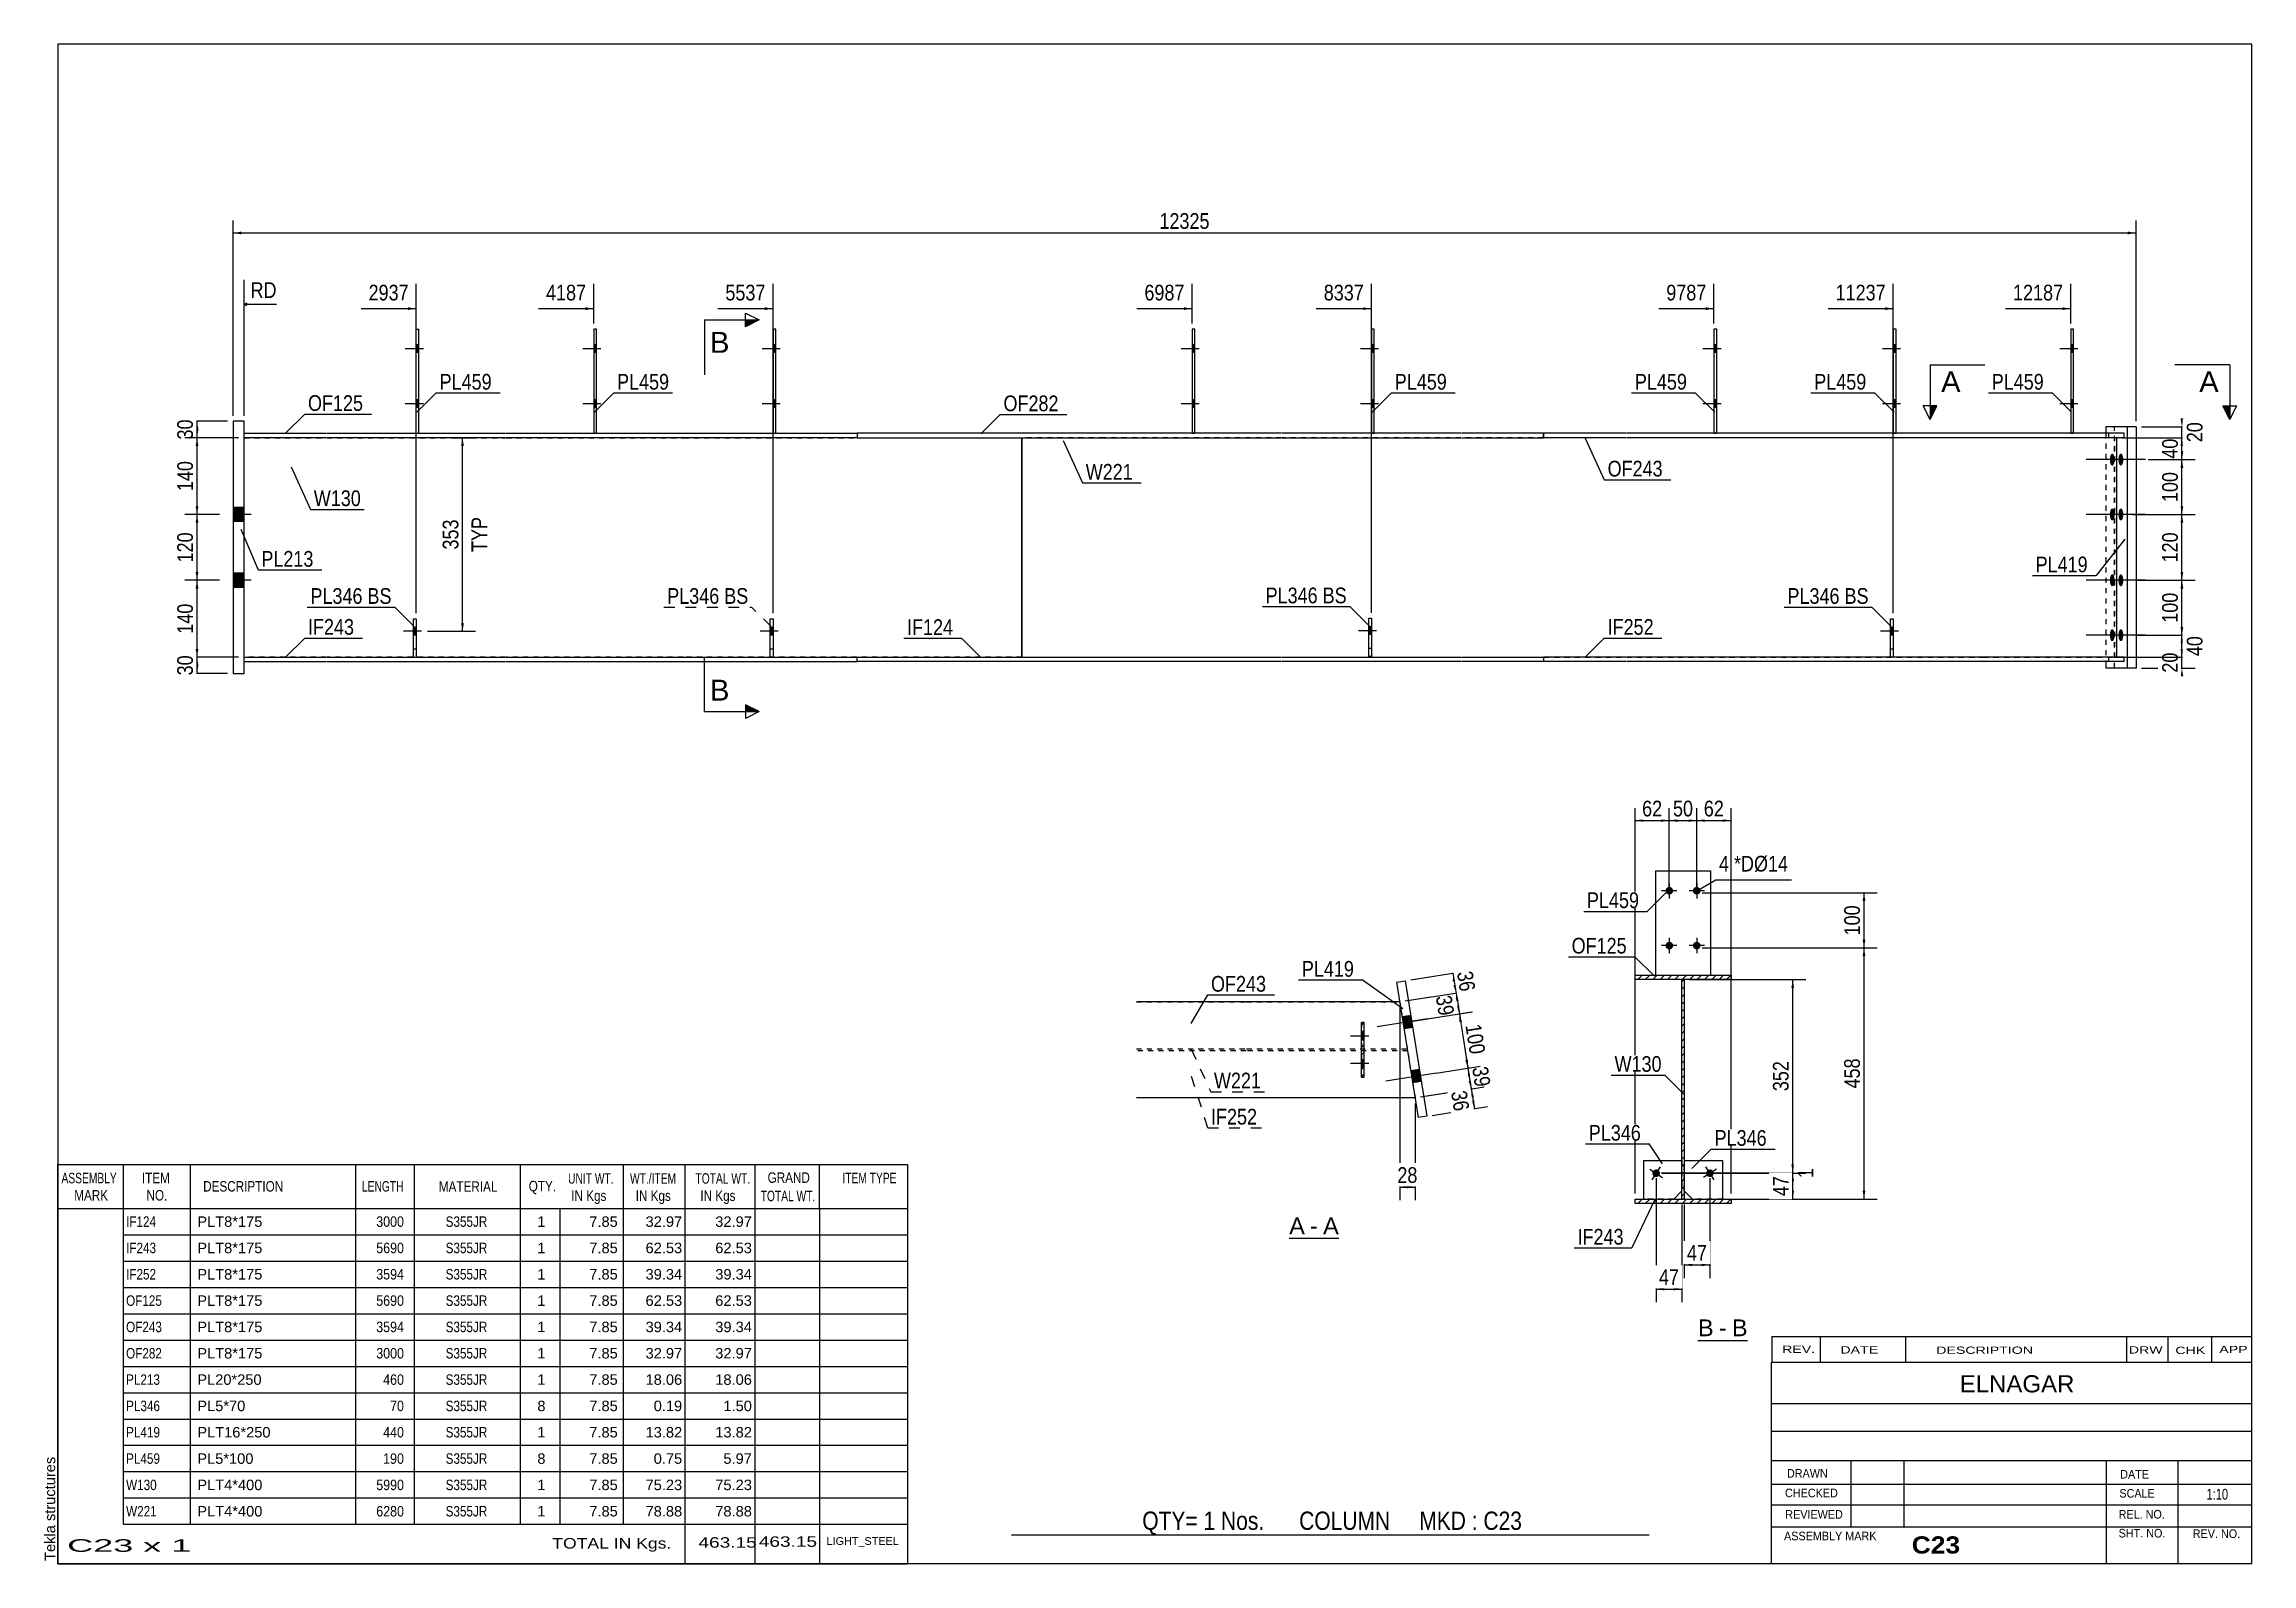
# Model space of a CAD drawing. Header units: millimetres. Extents: x -336 to 67, y -165 to 112.
import ezdxf

# ---------------------------------------------------------------- set-up
doc = ezdxf.new("R2010")
doc.units = ezdxf.units.MM
doc.linetypes.add('DXK_LINE_DOT1', pattern=[1.8814, 0.9407, -0.9407])
doc.linetypes.add('DXK_LINE_DOT2', pattern=[3.9198, 1.9599, -1.9599])
doc.styles.add('Arial', font='ARIAL.TTF', dxfattribs={"height": 0.2})
doc.styles.add('Arial Bold', font='ARIALBD.TTF', dxfattribs={"height": 0.2})
doc.styles.add('Arial Narrow', font='ARIALN.TTF', dxfattribs={"height": 0.2})

# ---------------------------------------------------------------- blocks, each defined once
blk = doc.blocks.new('Unknown-627317085-1209')
at = {"color": 5, "linetype": 'Continuous'}
for p, q in [((66.57, 111.74), (-333.43, 111.74)), ((-333.43, 111.74), (-333.43, -165.26)), ((66.57, -165.26), (66.57, 111.74)), ((-333.43, -165.26), (66.57, -165.26))]:
    blk.add_line(p, q, dxfattribs=at)
at = {"color": 174, "linetype": 'Continuous', "style": 'Arial'}
blk.add_text('Tekla structures', height=1.9102, rotation=90, dxfattribs=at).set_placement((-333.93, -164.76))
blk = doc.blocks.new('Unknown-627317085-12 - 1876')
at = {"color": 7, "linetype": 'Continuous'}
blk.add_line((-108.94, -105.95), (-99.91, -105.95), dxfattribs=at)
at = {"color": 0, "linetype": 'Continuous'}
blk.add_wipeout([(-106.1, -105.2), (-106.1, -102), (-108.94, -102), (-108.94, -105.2)], dxfattribs=at)
blk.add_wipeout([(-103.72, -105.2), (-103.72, -102), (-105.14, -102), (-105.14, -105.2)], dxfattribs=at)
at = {"color": 96, "linetype": 'Continuous', "style": 'Arial'}
blk.add_text('A', height=3.06, dxfattribs=at).set_placement((-108.94, -105.2))
at = {"color": 0, "linetype": 'Continuous'}
blk.add_wipeout([(-99.91, -105.2), (-99.91, -102), (-102.76, -102), (-102.76, -105.2)], dxfattribs=at)
at = {"color": 96, "linetype": 'Continuous', "style": 'Arial'}
for s, p in [('-', (-105.14, -105.2)), ('A', (-102.76, -105.2))]:
    blk.add_text(s, height=3.06, dxfattribs=at).set_placement(p)
blk = doc.blocks.new('Unknown-627317085-13 - 2033')
at = {"color": 7, "linetype": 'Continuous'}
blk.add_line((-34.41, -124.55), (-25.38, -124.55), dxfattribs=at)
at = {"color": 0, "linetype": 'Continuous'}
blk.add_wipeout([(-31.57, -123.8), (-31.57, -120.6), (-34.41, -120.6), (-34.41, -123.8)], dxfattribs=at)
blk.add_wipeout([(-29.18, -123.8), (-29.18, -120.6), (-30.61, -120.6), (-30.61, -123.8)], dxfattribs=at)
at = {"color": 96, "linetype": 'Continuous', "style": 'Arial'}
blk.add_text('B', height=3.06, dxfattribs=at).set_placement((-34.41, -123.8))
at = {"color": 0, "linetype": 'Continuous'}
blk.add_wipeout([(-25.38, -123.8), (-25.38, -120.6), (-28.22, -120.6), (-28.22, -123.8)], dxfattribs=at)
at = {"color": 96, "linetype": 'Continuous', "style": 'Arial'}
for s, p in [('B', (-28.22, -123.8)), ('-', (-30.61, -123.8))]:
    blk.add_text(s, height=3.06, dxfattribs=at).set_placement(p)
blk = doc.blocks.new('Bolt-627317085-1271 - 1261')
at = {"color": 3, "linetype": 'DXK_LINE_DOT2'}
for p, q in [((-267.15, 4.7), (-270.45, 4.7)), ((-268.1, 5.4), (-268.6, 5.4)), ((-268.1, 4), (-268.6, 4))]:
    blk.add_line(p, q, dxfattribs=at)
blk = doc.blocks.new('Part-627317085-1392 - 1261')
at = {"color": 7, "linetype": 'DXK_LINE_DOT1'}
for p, q in [((-268.6, 0), (-268.6, 7)), ((-268.6, 7), (-268.1, 7)), ((-268.1, 7), (-268.1, 0))]:
    blk.add_line(p, q, dxfattribs=at)
blk = doc.blocks.new('Bolt-627317085-1265 - 1261')
at = {"linetype": 'Continuous'}
for points in [[(-202.55, 55.5), (-202.55, 56.9), (-203.05, 56.9), (-203.05, 55.5)], [(-202.55, 55.5), (-202.55, 56.9), (-203.05, 56.9), (-203.05, 55.5)], [(-202.55, 45.5), (-202.55, 46.9), (-203.05, 46.9), (-203.05, 45.5)], [(-202.55, 45.5), (-202.55, 46.9), (-203.05, 46.9), (-203.05, 45.5)]]:
    blk.add_hatch(color=3, dxfattribs=at).paths.add_polyline_path(points)
at = {"color": 3, "linetype": 'Continuous'}
for p, q in [((-202.55, 56.9), (-203.05, 56.9)), ((-202.55, 56.9), (-203.05, 56.9)), ((-201.75, 56.2), (-205.05, 56.2)), ((-201.75, 56.2), (-205.05, 56.2)), ((-202.55, 55.5), (-203.05, 55.5)), ((-202.55, 55.5), (-203.05, 55.5)), ((-201.75, 46.2), (-205.05, 46.2)), ((-201.75, 46.2), (-205.05, 46.2)), ((-202.55, 46.9), (-203.05, 46.9)), ((-202.55, 46.9), (-203.05, 46.9)), ((-202.55, 45.5), (-203.05, 45.5)), ((-202.55, 45.5), (-203.05, 45.5))]:
    blk.add_line(p, q, dxfattribs=at)
blk = doc.blocks.new('Part-627317085-1529 - 1261')
at = {"color": 2, "linetype": 'Continuous'}
for p, q in [((-157.7, 0), (-157.7, 40)), ((41.93, 0), (41.93, 40))]:
    blk.add_line(p, q, dxfattribs=at)
at = {"color": 7, "linetype": 'DXK_LINE_DOT1'}
for p, q in [((-142.7, 40), (-157.7, 40)), ((-110.35, 40), (-142.6, 40)), ((-77.65, 40), (-110.25, 40)), ((-47.55, 40), (-77.55, 40)), ((-15.2, 40), (-47.45, 40)), ((17.5, 40), (-15.1, 40)), ((41.93, 40), (17.6, 40)), ((41.87, 0), (41.87, 40)), ((-157.7, 0), (-142.7, 0)), ((-142.6, 0), (-110.35, 0)), ((-110.25, 0), (-77.65, 0)), ((-77.55, 0), (-47.55, 0)), ((-47.45, 0), (-15.2, 0)), ((-15.1, 0), (17.5, 0)), ((17.6, 0), (41.93, 0))]:
    blk.add_line(p, q, dxfattribs=at)
blk = doc.blocks.new('Bolt-627317085-1266 - 1261')
at = {"linetype": 'Continuous'}
for points in [[(-31, 55.5), (-31, 56.9), (-31.5, 56.9), (-31.5, 55.5)], [(-31, 55.5), (-31, 56.9), (-31.5, 56.9), (-31.5, 55.5)], [(-31, 45.5), (-31, 46.9), (-31.5, 46.9), (-31.5, 45.5)], [(-31, 45.5), (-31, 46.9), (-31.5, 46.9), (-31.5, 45.5)]]:
    blk.add_hatch(color=3, dxfattribs=at).paths.add_polyline_path(points)
at = {"color": 3, "linetype": 'Continuous'}
for p, q in [((-31, 56.9), (-31.5, 56.9)), ((-31, 56.9), (-31.5, 56.9)), ((-30.2, 56.2), (-33.5, 56.2)), ((-30.2, 56.2), (-33.5, 56.2)), ((-31, 55.5), (-31.5, 55.5)), ((-31, 55.5), (-31.5, 55.5)), ((-30.2, 46.2), (-33.5, 46.2)), ((-30.2, 46.2), (-33.5, 46.2)), ((-31, 46.9), (-31.5, 46.9)), ((-31, 46.9), (-31.5, 46.9)), ((-31, 45.5), (-31.5, 45.5)), ((-31, 45.5), (-31.5, 45.5))]:
    blk.add_line(p, q, dxfattribs=at)
blk = doc.blocks.new('Bolt-627317085-1267 - 1261')
at = {"linetype": 'Continuous'}
blk.add_hatch(color=3, dxfattribs=at).paths.add_polyline_path([(-93.95, 4.1), (-93.95, 5.5), (-94.45, 5.5), (-94.45, 4.1)])
at = {"color": 3, "linetype": 'Continuous'}
for p, q in [((-93, 4.8), (-96.3, 4.8)), ((-93.95, 5.5), (-94.45, 5.5)), ((-93.95, 4.1), (-94.45, 4.1))]:
    blk.add_line(p, q, dxfattribs=at)
blk = doc.blocks.new('Bolt-627317085-1268 - 1261')
at = {"color": 3, "linetype": 'DXK_LINE_DOT2'}
for p, q in [((-93, 4.8), (-96.3, 4.8)), ((-93.95, 5.5), (-94.45, 5.5)), ((-93.95, 4.1), (-94.45, 4.1))]:
    blk.add_line(p, q, dxfattribs=at)
blk = doc.blocks.new('Bolt-627317085-1269 - 1261')
at = {"linetype": 'Continuous'}
for points in [[(-126.15, 55.5), (-126.15, 56.9), (-126.65, 56.9), (-126.65, 55.5)], [(-126.15, 55.5), (-126.15, 56.9), (-126.65, 56.9), (-126.65, 55.5)], [(-126.15, 45.5), (-126.15, 46.9), (-126.65, 46.9), (-126.65, 45.5)], [(-126.15, 45.5), (-126.15, 46.9), (-126.65, 46.9), (-126.65, 45.5)]]:
    blk.add_hatch(color=3, dxfattribs=at).paths.add_polyline_path(points)
at = {"color": 3, "linetype": 'Continuous'}
for p, q in [((-126.15, 56.9), (-126.65, 56.9)), ((-126.15, 56.9), (-126.65, 56.9)), ((-125.35, 56.2), (-128.65, 56.2)), ((-125.35, 56.2), (-128.65, 56.2)), ((-126.15, 55.5), (-126.65, 55.5)), ((-126.15, 55.5), (-126.65, 55.5)), ((-125.35, 46.2), (-128.65, 46.2)), ((-125.35, 46.2), (-128.65, 46.2)), ((-126.15, 46.9), (-126.65, 46.9)), ((-126.15, 46.9), (-126.65, 46.9)), ((-126.15, 45.5), (-126.65, 45.5)), ((-126.15, 45.5), (-126.65, 45.5))]:
    blk.add_line(p, q, dxfattribs=at)
blk = doc.blocks.new('Part-627317085-1644 - 1261')
at = {"color": 2, "linetype": 'Continuous'}
for p, q in [((-268.1, 40.8), (-268.1, 59.8)), ((-268.1, 59.8), (-267.6, 59.8)), ((-267.6, 40.8), (-267.6, 59.8))]:
    blk.add_line(p, q, dxfattribs=at)
at = {"color": 7, "linetype": 'DXK_LINE_DOT1'}
blk.add_line((-268.1, 40.8), (-267.6, 40.8), dxfattribs=at)
blk = doc.blocks.new('Bolt-627317085-1270 - 1261')
at = {"linetype": 'Continuous'}
blk.add_hatch(color=3, dxfattribs=at).paths.add_polyline_path([(-268.1, 4), (-268.1, 5.4), (-268.6, 5.4), (-268.6, 4)])
at = {"color": 3, "linetype": 'Continuous'}
for p, q in [((-267.15, 4.7), (-270.45, 4.7)), ((-268.1, 5.4), (-268.6, 5.4)), ((-268.1, 4), (-268.6, 4))]:
    blk.add_line(p, q, dxfattribs=at)
blk = doc.blocks.new('Bolt-627317085-1272 - 1261')
at = {"linetype": 'Continuous'}
for points in [[(-235.25, 55.5), (-235.25, 56.9), (-235.75, 56.9), (-235.75, 55.5)], [(-235.25, 55.5), (-235.25, 56.9), (-235.75, 56.9), (-235.75, 55.5)], [(-235.25, 45.5), (-235.25, 46.9), (-235.75, 46.9), (-235.75, 45.5)], [(-235.25, 45.5), (-235.25, 46.9), (-235.75, 46.9), (-235.75, 45.5)]]:
    blk.add_hatch(color=3, dxfattribs=at).paths.add_polyline_path(points)
at = {"color": 3, "linetype": 'Continuous'}
for p, q in [((-235.25, 56.9), (-235.75, 56.9)), ((-235.25, 56.9), (-235.75, 56.9)), ((-234.45, 56.2), (-237.75, 56.2)), ((-234.45, 56.2), (-237.75, 56.2)), ((-235.25, 55.5), (-235.75, 55.5)), ((-235.25, 55.5), (-235.75, 55.5)), ((-234.45, 46.2), (-237.75, 46.2)), ((-234.45, 46.2), (-237.75, 46.2)), ((-235.25, 46.9), (-235.75, 46.9)), ((-235.25, 46.9), (-235.75, 46.9)), ((-235.25, 45.5), (-235.75, 45.5)), ((-235.25, 45.5), (-235.75, 45.5))]:
    blk.add_line(p, q, dxfattribs=at)
blk = doc.blocks.new('Part-627317085-1655 - 1261')
at = {"color": 2, "linetype": 'Continuous'}
for p, q in [((-93.45, 59.8), (-93.95, 59.8)), ((-93.95, 59.8), (-93.95, 40.8)), ((-93.45, 40.8), (-93.45, 59.8))]:
    blk.add_line(p, q, dxfattribs=at)
at = {"color": 7, "linetype": 'DXK_LINE_DOT1'}
blk.add_line((-93.95, 40.8), (-93.45, 40.8), dxfattribs=at)
blk = doc.blocks.new('Bolt-627317085-1273 - 1261')
at = {"linetype": 'Continuous'}
for points in [[(-301.5, 27.3), (-301.5, 24.7), (-299.5, 24.7), (-299.5, 27.3)], [(-301.5, 27.3), (-301.5, 24.7), (-299.5, 24.7), (-299.5, 27.3)], [(-301.5, 15.3), (-301.5, 12.7), (-299.5, 12.7), (-299.5, 15.3)], [(-301.5, 15.3), (-301.5, 12.7), (-299.5, 12.7), (-299.5, 15.3)]]:
    blk.add_hatch(color=3, dxfattribs=at).paths.add_polyline_path(points)
at = {"color": 3, "linetype": 'Continuous'}
for p, q in [((-299.5, 27.3), (-301.5, 27.3)), ((-299.5, 27.3), (-301.5, 27.3)), ((-298.2, 26), (-301.5, 26)), ((-298.2, 26), (-301.5, 26)), ((-299.5, 24.7), (-301.5, 24.7)), ((-299.5, 24.7), (-301.5, 24.7)), ((-299.5, 15.3), (-301.5, 15.3)), ((-299.5, 15.3), (-301.5, 15.3)), ((-298.2, 14), (-301.5, 14)), ((-298.2, 14), (-301.5, 14)), ((-299.5, 12.7), (-301.5, 12.7)), ((-299.5, 12.7), (-301.5, 12.7))]:
    blk.add_line(p, q, dxfattribs=at)
blk = doc.blocks.new('Bolt-627317085-1274 - 1261')
at = {"linetype": 'Continuous'}
for points in [[(41.56, 36), (41.55, 35.77), (41.52, 35.55), (41.47, 35.35), (41.41, 35.18), (41.34, 35.05), (41.25, 34.95), (41.16, 34.91), (41.07, 34.91), (40.98, 34.95), (40.9, 35.05), (40.82, 35.18), (40.76, 35.35), (40.72, 35.55), (40.69, 35.77), (40.68, 36), (40.69, 36.23), (40.72, 36.45), (40.76, 36.65), (40.82, 36.82), (40.9, 36.95), (40.98, 37.05), (41.07, 37.09), (41.16, 37.09), (41.25, 37.05), (41.34, 36.95), (41.41, 36.82), (41.47, 36.65), (41.52, 36.45), (41.55, 36.23)], [(43.13, 36), (43.12, 35.77), (43.09, 35.55), (43.04, 35.35), (42.98, 35.18), (42.91, 35.05), (42.82, 34.95), (42.73, 34.91), (42.64, 34.91), (42.55, 34.95), (42.47, 35.05), (42.39, 35.18), (42.33, 35.35), (42.29, 35.55), (42.26, 35.77), (42.25, 36), (42.26, 36.23), (42.29, 36.45), (42.33, 36.65), (42.39, 36.82), (42.47, 36.95), (42.55, 37.05), (42.64, 37.09), (42.73, 37.09), (42.82, 37.05), (42.91, 36.95), (42.98, 36.82), (43.04, 36.65), (43.09, 36.45), (43.12, 36.23)], [(41.56, 26), (41.55, 25.77), (41.52, 25.55), (41.47, 25.35), (41.41, 25.18), (41.34, 25.05), (41.25, 24.95), (41.16, 24.91), (41.07, 24.91), (40.98, 24.95), (40.9, 25.05), (40.82, 25.18), (40.76, 25.35), (40.72, 25.55), (40.69, 25.77), (40.68, 26), (40.69, 26.23), (40.72, 26.45), (40.76, 26.65), (40.82, 26.82), (40.9, 26.95), (40.98, 27.05), (41.07, 27.09), (41.16, 27.09), (41.25, 27.05), (41.34, 26.95), (41.41, 26.82), (41.47, 26.65), (41.52, 26.45), (41.55, 26.23)], [(43.13, 26), (43.12, 25.77), (43.09, 25.55), (43.04, 25.35), (42.98, 25.18), (42.91, 25.05), (42.82, 24.95), (42.73, 24.91), (42.64, 24.91), (42.55, 24.95), (42.47, 25.05), (42.39, 25.18), (42.33, 25.35), (42.29, 25.55), (42.26, 25.77), (42.25, 26), (42.26, 26.23), (42.29, 26.45), (42.33, 26.65), (42.39, 26.82), (42.47, 26.95), (42.55, 27.05), (42.64, 27.09), (42.73, 27.09), (42.82, 27.05), (42.91, 26.95), (42.98, 26.82), (43.04, 26.65), (43.09, 26.45), (43.12, 26.23)], [(41.56, 14), (41.55, 13.77), (41.52, 13.55), (41.47, 13.35), (41.41, 13.18), (41.34, 13.05), (41.25, 12.95), (41.16, 12.91), (41.07, 12.91), (40.98, 12.95), (40.9, 13.05), (40.82, 13.18), (40.76, 13.35), (40.72, 13.55), (40.69, 13.77), (40.68, 14), (40.69, 14.23), (40.72, 14.45), (40.76, 14.65), (40.82, 14.82), (40.9, 14.95), (40.98, 15.05), (41.07, 15.09), (41.16, 15.09), (41.25, 15.05), (41.34, 14.95), (41.41, 14.82), (41.47, 14.65), (41.52, 14.45), (41.55, 14.23)], [(43.13, 14), (43.12, 13.77), (43.09, 13.55), (43.04, 13.35), (42.98, 13.18), (42.91, 13.05), (42.82, 12.95), (42.73, 12.91), (42.64, 12.91), (42.55, 12.95), (42.47, 13.05), (42.39, 13.18), (42.33, 13.35), (42.29, 13.55), (42.26, 13.77), (42.25, 14), (42.26, 14.23), (42.29, 14.45), (42.33, 14.65), (42.39, 14.82), (42.47, 14.95), (42.55, 15.05), (42.64, 15.09), (42.73, 15.09), (42.82, 15.05), (42.91, 14.95), (42.98, 14.82), (43.04, 14.65), (43.09, 14.45), (43.12, 14.23)], [(41.56, 4), (41.55, 3.77), (41.52, 3.55), (41.47, 3.35), (41.41, 3.18), (41.34, 3.05), (41.25, 2.95), (41.16, 2.91), (41.07, 2.91), (40.98, 2.95), (40.9, 3.05), (40.82, 3.18), (40.76, 3.35), (40.72, 3.55), (40.69, 3.77), (40.68, 4), (40.69, 4.23), (40.72, 4.45), (40.76, 4.65), (40.82, 4.82), (40.9, 4.95), (40.98, 5.05), (41.07, 5.09), (41.16, 5.09), (41.25, 5.05), (41.34, 4.95), (41.41, 4.82), (41.47, 4.65), (41.52, 4.45), (41.55, 4.23)], [(43.13, 4), (43.12, 3.77), (43.09, 3.55), (43.04, 3.35), (42.98, 3.18), (42.91, 3.05), (42.82, 2.95), (42.73, 2.91), (42.64, 2.91), (42.55, 2.95), (42.47, 3.05), (42.39, 3.18), (42.33, 3.35), (42.29, 3.55), (42.26, 3.77), (42.25, 4), (42.26, 4.23), (42.29, 4.45), (42.33, 4.65), (42.39, 4.82), (42.47, 4.95), (42.55, 5.05), (42.64, 5.09), (42.73, 5.09), (42.82, 5.05), (42.91, 4.95), (42.98, 4.82), (43.04, 4.65), (43.09, 4.45), (43.12, 4.23)]]:
    blk.add_hatch(color=3, dxfattribs=at).paths.add_polyline_path(points)
at = {"color": 3, "linetype": 'Continuous'}
for p, q in [((45.6, 36), (36.38, 36)), ((47.17, 36), (37.95, 36)), ((45.6, 26), (36.38, 26)), ((47.17, 26), (37.95, 26)), ((45.6, 14), (36.38, 14)), ((47.17, 14), (37.95, 14)), ((45.6, 4), (36.38, 4)), ((47.17, 4), (37.95, 4))]:
    blk.add_line(p, q, dxfattribs=at)
blk = doc.blocks.new('Part-627317085-1595 - 1261')
at = {"color": 2, "linetype": 'Continuous'}
for p, q in [((-299.5, 40.8), (-284.5, 40.8)), ((-284.4, 40.8), (-251.8, 40.8)), ((-251.7, 40.8), (-219.45, 40.8)), ((-219.35, 40.8), (-187.7, 40.8)), ((-187.7, 40.8), (-187.7, 40)), ((-284.5, 40), (-299.5, 40)), ((-251.8, 40), (-284.4, 40)), ((-219.45, 40), (-251.7, 40)), ((-187.7, 40), (-219.35, 40))]:
    blk.add_line(p, q, dxfattribs=at)
at = {"color": 7, "linetype": 'DXK_LINE_DOT1'}
blk.add_line((-299.5, 40), (-299.5, 40.8), dxfattribs=at)
blk = doc.blocks.new('Part-627317085-1419 - 1261')
at = {"color": 2, "linetype": 'Continuous'}
for p, q in [((-299.5, 43), (-301.5, 43)), ((-301.5, 43), (-301.5, -3)), ((-299.5, -3), (-299.5, 43)), ((-301.5, -3), (-299.5, -3))]:
    blk.add_line(p, q, dxfattribs=at)
blk = doc.blocks.new('Part-627317085-1291 - 1261')
at = {"color": 7, "linetype": 'DXK_LINE_DOT1'}
for p, q in [((-299.5, 40), (-284.5, 40)), ((-299.5, 0), (-299.5, 40)), ((-284.4, 40), (-251.8, 40)), ((-251.7, 40), (-219.45, 40)), ((-219.35, 40), (-157.7, 40)), ((-284.5, 0), (-299.5, 0)), ((-251.8, 0), (-284.4, 0)), ((-219.45, 0), (-251.7, 0)), ((-157.7, 0), (-219.35, 0))]:
    blk.add_line(p, q, dxfattribs=at)
at = {"color": 2, "linetype": 'Continuous'}
blk.add_line((-157.7, 40), (-157.7, 0), dxfattribs=at)
blk = doc.blocks.new('Part-627317085-1362 - 1261')
at = {"color": 2, "linetype": 'Continuous'}
for p, q in [((-202.55, 59.8), (-203.05, 59.8)), ((-203.05, 59.8), (-203.05, 40.8)), ((-202.55, 40.8), (-202.55, 59.8))]:
    blk.add_line(p, q, dxfattribs=at)
at = {"color": 7, "linetype": 'DXK_LINE_DOT1'}
blk.add_line((-203.05, 40.8), (-202.55, 40.8), dxfattribs=at)
blk = doc.blocks.new('Part-627317085-1367 - 1261')
at = {"color": 2, "linetype": 'Continuous'}
for p, q in [((-31, 59.8), (-31.5, 59.8)), ((-31.5, 59.8), (-31.5, 40.8)), ((-31, 40.8), (-31, 59.8))]:
    blk.add_line(p, q, dxfattribs=at)
at = {"color": 7, "linetype": 'DXK_LINE_DOT1'}
blk.add_line((-31.5, 40.8), (-31, 40.8), dxfattribs=at)
blk = doc.blocks.new('Bolt-627317085-1645 - 1261')
at = {"linetype": 'Continuous'}
for points in [[(-267.6, 55.5), (-267.6, 56.9), (-268.1, 56.9), (-268.1, 55.5)], [(-267.6, 55.5), (-267.6, 56.9), (-268.1, 56.9), (-268.1, 55.5)], [(-267.6, 45.5), (-267.6, 46.9), (-268.1, 46.9), (-268.1, 45.5)], [(-267.6, 45.5), (-267.6, 46.9), (-268.1, 46.9), (-268.1, 45.5)]]:
    blk.add_hatch(color=3, dxfattribs=at).paths.add_polyline_path(points)
at = {"color": 3, "linetype": 'Continuous'}
for p, q in [((-267.6, 56.9), (-268.1, 56.9)), ((-267.6, 56.9), (-268.1, 56.9)), ((-266.8, 56.2), (-270.1, 56.2)), ((-266.8, 56.2), (-270.1, 56.2)), ((-267.6, 55.5), (-268.1, 55.5)), ((-267.6, 55.5), (-268.1, 55.5)), ((-266.8, 46.2), (-270.1, 46.2)), ((-266.8, 46.2), (-270.1, 46.2)), ((-267.6, 46.9), (-268.1, 46.9)), ((-267.6, 46.9), (-268.1, 46.9)), ((-267.6, 45.5), (-268.1, 45.5)), ((-267.6, 45.5), (-268.1, 45.5))]:
    blk.add_line(p, q, dxfattribs=at)
blk = doc.blocks.new('Part-627317085-1372 - 1261')
at = {"color": 2, "linetype": 'Continuous'}
for p, q in [((-94.45, 0.1), (-94.45, 7.1)), ((-94.45, 7.1), (-93.95, 7.1)), ((-93.95, 7.1), (-93.95, 0.1)), ((-93.95, 0.1), (-94.45, 0.1))]:
    blk.add_line(p, q, dxfattribs=at)
at = {"color": 7, "linetype": 'DXK_LINE_DOT1'}
blk.add_line((-94.45, 1.6), (-93.95, 1.6), dxfattribs=at)
blk = doc.blocks.new('Part-627317085-1441 - 1261')
at = {"color": 2, "linetype": 'Continuous'}
for p, q in [((45.45, 42), (39.94, 42)), ((39.94, 42), (39.94, 40.8)), ((43.87, -2), (43.87, 42)), ((45.45, 42), (45.45, -2)), ((39.94, -0.8), (39.94, -2)), ((45.45, -2), (39.94, -2))]:
    blk.add_line(p, q, dxfattribs=at)
at = {"color": 7, "linetype": 'DXK_LINE_DOT1'}
for p, q in [((39.94, 40.8), (39.94, -0.8)), ((41.52, -2), (41.52, 42))]:
    blk.add_line(p, q, dxfattribs=at)
blk = doc.blocks.new('Part-627317085-1377 - 1261')
at = {"color": 7, "linetype": 'DXK_LINE_DOT1'}
for p, q in [((-94.45, 0.1), (-94.45, 7.1)), ((-94.45, 7.1), (-93.95, 7.1)), ((-93.95, 7.1), (-93.95, 0.1)), ((-93.95, 0.1), (-94.45, 0.1))]:
    blk.add_line(p, q, dxfattribs=at)
blk = doc.blocks.new('Part-627317085-1627 - 1261')
at = {"color": 7, "linetype": 'DXK_LINE_DOT1'}
for p, q in [((-203.55, 0), (-203.55, 7)), ((-203.55, 7), (-203.05, 7)), ((-203.05, 7), (-203.05, 0)), ((-203.55, 1.5), (-203.05, 1.5))]:
    blk.add_line(p, q, dxfattribs=at)
blk = doc.blocks.new('Part-627317085-1382 - 1261')
at = {"color": 2, "linetype": 'Continuous'}
for p, q in [((-126.15, 59.8), (-126.65, 59.8)), ((-126.65, 59.8), (-126.65, 40.8)), ((-126.15, 40.8), (-126.15, 59.8))]:
    blk.add_line(p, q, dxfattribs=at)
at = {"color": 7, "linetype": 'DXK_LINE_DOT1'}
blk.add_line((-126.65, 40.8), (-126.15, 40.8), dxfattribs=at)
blk = doc.blocks.new('Part-627317085-1387 - 1261')
at = {"color": 2, "linetype": 'Continuous'}
for p, q in [((-268.6, 0), (-268.6, 7)), ((-268.6, 7), (-268.1, 7)), ((-268.1, 7), (-268.1, 0))]:
    blk.add_line(p, q, dxfattribs=at)
at = {"color": 7, "linetype": 'DXK_LINE_DOT1'}
blk.add_line((-268.6, 1.5), (-268.1, 1.5), dxfattribs=at)
blk = doc.blocks.new('Part-627317085-1397 - 1261')
at = {"color": 2, "linetype": 'Continuous'}
for p, q in [((-235.25, 59.8), (-235.75, 59.8)), ((-235.75, 59.8), (-235.75, 40.8)), ((-235.25, 40.8), (-235.25, 59.8))]:
    blk.add_line(p, q, dxfattribs=at)
at = {"color": 7, "linetype": 'DXK_LINE_DOT1'}
blk.add_line((-235.75, 40.8), (-235.25, 40.8), dxfattribs=at)
blk = doc.blocks.new('Part-627317085-1463 - 1261')
at = {"color": 2, "linetype": 'Continuous'}
for p, q in [((-187.7, -0.8), (-187.7, 0)), ((-187.7, 0), (-142.7, 0)), ((-142.6, 0), (-110.35, 0)), ((-110.25, 0), (-77.65, 0)), ((-77.55, 0), (-62.55, 0)), ((-62.55, 0), (-62.55, -0.8)), ((-142.7, -0.8), (-187.7, -0.8)), ((-110.35, -0.8), (-142.6, -0.8)), ((-77.65, -0.8), (-110.25, -0.8)), ((-62.55, -0.8), (-77.55, -0.8))]:
    blk.add_line(p, q, dxfattribs=at)
blk = doc.blocks.new('Bolt-627317085-4612 - 1261')
at = {"linetype": 'Continuous'}
blk.add_hatch(color=3, dxfattribs=at).paths.add_polyline_path([(1.2, 4), (1.2, 5.4), (0.7, 5.4), (0.7, 4)])
at = {"color": 3, "linetype": 'Continuous'}
for p, q in [((2.15, 4.7), (-1.15, 4.7)), ((1.2, 5.4), (0.7, 5.4)), ((1.2, 4), (0.7, 4))]:
    blk.add_line(p, q, dxfattribs=at)
blk = doc.blocks.new('Bolt-627317085-1656 - 1261')
at = {"linetype": 'Continuous'}
for points in [[(-93.45, 55.5), (-93.45, 56.9), (-93.95, 56.9), (-93.95, 55.5)], [(-93.45, 55.5), (-93.45, 56.9), (-93.95, 56.9), (-93.95, 55.5)], [(-93.45, 45.5), (-93.45, 46.9), (-93.95, 46.9), (-93.95, 45.5)], [(-93.45, 45.5), (-93.45, 46.9), (-93.95, 46.9), (-93.95, 45.5)]]:
    blk.add_hatch(color=3, dxfattribs=at).paths.add_polyline_path(points)
at = {"color": 3, "linetype": 'Continuous'}
for p, q in [((-93.45, 56.9), (-93.95, 56.9)), ((-93.45, 56.9), (-93.95, 56.9)), ((-92.65, 56.2), (-95.95, 56.2)), ((-92.65, 56.2), (-95.95, 56.2)), ((-93.45, 55.5), (-93.95, 55.5)), ((-93.45, 55.5), (-93.95, 55.5)), ((-92.65, 46.2), (-95.95, 46.2)), ((-92.65, 46.2), (-95.95, 46.2)), ((-93.45, 46.9), (-93.95, 46.9)), ((-93.45, 46.9), (-93.95, 46.9)), ((-93.45, 45.5), (-93.95, 45.5)), ((-93.45, 45.5), (-93.95, 45.5))]:
    blk.add_line(p, q, dxfattribs=at)
blk = doc.blocks.new('Part-627317085-1485 - 1261')
at = {"color": 2, "linetype": 'Continuous'}
for p, q in [((-47.55, 0), (-62.55, 0)), ((-62.55, 0), (-62.55, -0.8)), ((-15.2, 0), (-47.45, 0)), ((17.5, 0), (-15.1, 0)), ((43.29, 0), (17.6, 0)), ((43.29, -0.8), (43.29, 0)), ((-47.55, -0.8), (-62.55, -0.8)), ((-15.2, -0.8), (-47.45, -0.8)), ((17.5, -0.8), (-15.1, -0.8)), ((43.29, -0.8), (17.6, -0.8))]:
    blk.add_line(p, q, dxfattribs=at)
at = {"color": 7, "linetype": 'DXK_LINE_DOT1'}
blk.add_line((40.51, -0.8), (40.51, 0), dxfattribs=at)
blk = doc.blocks.new('Part-627317085-1507 - 1261')
at = {"color": 2, "linetype": 'Continuous'}
for p, q in [((-299.5, 0), (-284.5, 0)), ((-284.4, 0), (-251.8, 0)), ((-251.7, 0), (-219.45, 0)), ((-219.35, 0), (-187.7, 0)), ((-187.7, -0.8), (-187.7, 0)), ((-299.5, -0.8), (-284.5, -0.8)), ((-284.4, -0.8), (-251.8, -0.8)), ((-251.7, -0.8), (-219.45, -0.8)), ((-219.35, -0.8), (-187.7, -0.8))]:
    blk.add_line(p, q, dxfattribs=at)
at = {"color": 7, "linetype": 'DXK_LINE_DOT1'}
blk.add_line((-299.5, -0.8), (-299.5, 0), dxfattribs=at)
blk = doc.blocks.new('Part-627317085-1551 - 1261')
at = {"color": 2, "linetype": 'Continuous'}
for p, q in [((-187.7, 40.8), (-187.7, 40)), ((-142.7, 40.8), (-187.7, 40.8)), ((-110.35, 40.8), (-142.6, 40.8)), ((-77.65, 40.8), (-110.25, 40.8)), ((-62.55, 40.8), (-77.55, 40.8)), ((-62.55, 40), (-62.55, 40.8)), ((-187.7, 40), (-142.7, 40)), ((-142.6, 40), (-110.35, 40)), ((-110.25, 40), (-77.65, 40)), ((-77.55, 40), (-62.55, 40))]:
    blk.add_line(p, q, dxfattribs=at)
blk = doc.blocks.new('Bolt-627317085-1633 - 1261')
at = {"linetype": 'Continuous'}
blk.add_hatch(color=3, dxfattribs=at).paths.add_polyline_path([(-203.05, 4), (-203.05, 5.4), (-203.55, 5.4), (-203.55, 4)])
at = {"color": 3, "linetype": 'Continuous'}
for p, q in [((-202.1, 4.7), (-205.4, 4.7)), ((-203.05, 5.4), (-203.55, 5.4)), ((-203.05, 4), (-203.55, 4))]:
    blk.add_line(p, q, dxfattribs=at)
blk = doc.blocks.new('Part-627317085-1573 - 1261')
at = {"color": 2, "linetype": 'Continuous'}
for p, q in [((-47.55, 40.8), (-62.55, 40.8)), ((-62.55, 40.8), (-62.55, 40)), ((-15.2, 40.8), (-47.45, 40.8)), ((17.5, 40.8), (-15.1, 40.8)), ((43.29, 40.8), (17.6, 40.8)), ((43.29, 40), (43.29, 40.8)), ((-47.55, 40), (-62.55, 40)), ((-15.2, 40), (-47.45, 40)), ((17.5, 40), (-15.1, 40)), ((43.29, 40), (17.6, 40))]:
    blk.add_line(p, q, dxfattribs=at)
at = {"color": 7, "linetype": 'DXK_LINE_DOT1'}
blk.add_line((40.51, 40), (40.51, 40.8), dxfattribs=at)
blk = doc.blocks.new('Part-627317085-1632 - 1261')
at = {"color": 2, "linetype": 'Continuous'}
for p, q in [((-203.55, 0), (-203.55, 7)), ((-203.55, 7), (-203.05, 7)), ((-203.05, 7), (-203.05, 0))]:
    blk.add_line(p, q, dxfattribs=at)
blk = doc.blocks.new('Bolt-627317085-1634 - 1261')
at = {"color": 3, "linetype": 'DXK_LINE_DOT2'}
for p, q in [((-202.1, 4.7), (-205.4, 4.7)), ((-203.05, 5.4), (-203.55, 5.4)), ((-203.05, 4), (-203.55, 4))]:
    blk.add_line(p, q, dxfattribs=at)
blk = doc.blocks.new('Part-627317085-4600 - 1261')
at = {"color": 2, "linetype": 'Continuous'}
for p, q in [((1.7, 59.8), (1.2, 59.8)), ((1.2, 59.8), (1.2, 40.8)), ((1.7, 40.8), (1.7, 59.8))]:
    blk.add_line(p, q, dxfattribs=at)
at = {"color": 7, "linetype": 'DXK_LINE_DOT1'}
blk.add_line((1.2, 40.8), (1.7, 40.8), dxfattribs=at)
blk = doc.blocks.new('Part-627317085-4601 - 1261')
at = {"color": 7, "linetype": 'DXK_LINE_DOT1'}
for p, q in [((0.7, 0), (0.7, 7)), ((0.7, 7), (1.2, 7)), ((1.2, 7), (1.2, 0)), ((0.7, 1.5), (1.2, 1.5))]:
    blk.add_line(p, q, dxfattribs=at)
blk = doc.blocks.new('Part-627317085-4604 - 1261')
at = {"color": 2, "linetype": 'Continuous'}
for p, q in [((0.7, 0), (0.7, 7)), ((0.7, 7), (1.2, 7)), ((1.2, 7), (1.2, 0))]:
    blk.add_line(p, q, dxfattribs=at)
blk = doc.blocks.new('Part-627317085-4607 - 1261')
at = {"color": 2, "linetype": 'Continuous'}
for p, q in [((34.05, 59.8), (33.55, 59.8)), ((33.55, 59.8), (33.55, 40.8)), ((34.05, 40.8), (34.05, 59.8))]:
    blk.add_line(p, q, dxfattribs=at)
at = {"color": 7, "linetype": 'DXK_LINE_DOT1'}
blk.add_line((33.55, 40.8), (34.05, 40.8), dxfattribs=at)
blk = doc.blocks.new('Bolt-627317085-4608 - 1261')
at = {"linetype": 'Continuous'}
for points in [[(1.7, 55.5), (1.7, 56.9), (1.2, 56.9), (1.2, 55.5)], [(1.7, 55.5), (1.7, 56.9), (1.2, 56.9), (1.2, 55.5)], [(1.7, 45.5), (1.7, 46.9), (1.2, 46.9), (1.2, 45.5)], [(1.7, 45.5), (1.7, 46.9), (1.2, 46.9), (1.2, 45.5)]]:
    blk.add_hatch(color=3, dxfattribs=at).paths.add_polyline_path(points)
at = {"color": 3, "linetype": 'Continuous'}
for p, q in [((1.7, 56.9), (1.2, 56.9)), ((1.7, 56.9), (1.2, 56.9)), ((2.5, 56.2), (-0.8, 56.2)), ((2.5, 56.2), (-0.8, 56.2)), ((1.7, 55.5), (1.2, 55.5)), ((1.7, 55.5), (1.2, 55.5)), ((2.5, 46.2), (-0.8, 46.2)), ((2.5, 46.2), (-0.8, 46.2)), ((1.7, 46.9), (1.2, 46.9)), ((1.7, 46.9), (1.2, 46.9)), ((1.7, 45.5), (1.2, 45.5)), ((1.7, 45.5), (1.2, 45.5))]:
    blk.add_line(p, q, dxfattribs=at)
blk = doc.blocks.new('Bolt-627317085-4609 - 1261')
at = {"color": 3, "linetype": 'DXK_LINE_DOT2'}
for p, q in [((2.15, 4.7), (-1.15, 4.7)), ((1.2, 5.4), (0.7, 5.4)), ((1.2, 4), (0.7, 4))]:
    blk.add_line(p, q, dxfattribs=at)
blk = doc.blocks.new('Bolt-627317085-4615 - 1261')
at = {"linetype": 'Continuous'}
for points in [[(34.05, 55.5), (34.05, 56.9), (33.55, 56.9), (33.55, 55.5)], [(34.05, 55.5), (34.05, 56.9), (33.55, 56.9), (33.55, 55.5)], [(34.05, 45.5), (34.05, 46.9), (33.55, 46.9), (33.55, 45.5)], [(34.05, 45.5), (34.05, 46.9), (33.55, 46.9), (33.55, 45.5)]]:
    blk.add_hatch(color=3, dxfattribs=at).paths.add_polyline_path(points)
at = {"color": 3, "linetype": 'Continuous'}
for p, q in [((34.05, 56.9), (33.55, 56.9)), ((34.05, 56.9), (33.55, 56.9)), ((34.85, 56.2), (31.55, 56.2)), ((34.85, 56.2), (31.55, 56.2)), ((34.05, 55.5), (33.55, 55.5)), ((34.05, 55.5), (33.55, 55.5)), ((34.85, 46.2), (31.55, 46.2)), ((34.85, 46.2), (31.55, 46.2)), ((34.05, 46.9), (33.55, 46.9)), ((34.05, 46.9), (33.55, 46.9)), ((34.05, 45.5), (33.55, 45.5)), ((34.05, 45.5), (33.55, 45.5))]:
    blk.add_line(p, q, dxfattribs=at)
blk = doc.blocks.new('Part-627317085-1914 - 1876')
at = {"color": 7, "linetype": 'DXK_LINE_DOT1'}
for p, q in [((-136.8, -62.85), (-116.8, -62.85)), ((-116.7, -62.85), (-88.79, -62.85)), ((-88.79, -62.85), (-86, -80.35)), ((-116.8, -80.35), (-136.8, -80.35)), ((-86, -80.35), (-116.7, -80.35))]:
    blk.add_line(p, q, dxfattribs=at)
blk = doc.blocks.new('Bolt-627317085-1890 - 1876')
at = {"linetype": 'Continuous'}
for points in [[(-88.35, -65.58), (-88.01, -67.75), (-86.43, -67.5), (-86.77, -65.33)], [(-88.35, -65.58), (-88.01, -67.75), (-86.43, -67.5), (-86.77, -65.33)], [(-88.35, -65.58), (-88.01, -67.75), (-86.43, -67.5), (-86.77, -65.33)], [(-88.35, -65.58), (-88.01, -67.75), (-86.43, -67.5), (-86.77, -65.33)], [(-86.78, -75.45), (-86.44, -77.62), (-84.86, -77.37), (-85.2, -75.2)], [(-86.78, -75.45), (-86.44, -77.62), (-84.86, -77.37), (-85.2, -75.2)], [(-86.78, -75.45), (-86.44, -77.62), (-84.86, -77.37), (-85.2, -75.2)], [(-86.78, -75.45), (-86.44, -77.62), (-84.86, -77.37), (-85.2, -75.2)]]:
    blk.add_hatch(color=3, dxfattribs=at).paths.add_polyline_path(points)
at = {"color": 3, "linetype": 'Continuous'}
for p, q in [((-83.7, -65.95), (-92.92, -67.42)), ((-83.7, -65.95), (-92.92, -67.42)), ((-83.7, -65.95), (-92.92, -67.42)), ((-83.7, -65.95), (-92.92, -67.42)), ((-86.77, -65.33), (-88.35, -65.58)), ((-86.77, -65.33), (-88.35, -65.58)), ((-86.77, -65.33), (-88.35, -65.58)), ((-86.77, -65.33), (-88.35, -65.58)), ((-86.43, -67.5), (-88.01, -67.75)), ((-86.43, -67.5), (-88.01, -67.75)), ((-86.43, -67.5), (-88.01, -67.75)), ((-86.43, -67.5), (-88.01, -67.75)), ((-82.13, -75.83), (-91.35, -77.29)), ((-82.13, -75.83), (-91.35, -77.29)), ((-82.13, -75.83), (-91.35, -77.29)), ((-82.13, -75.83), (-91.35, -77.29)), ((-85.2, -75.2), (-86.78, -75.45)), ((-85.2, -75.2), (-86.78, -75.45)), ((-85.2, -75.2), (-86.78, -75.45)), ((-85.2, -75.2), (-86.78, -75.45)), ((-84.86, -77.37), (-86.44, -77.62)), ((-84.86, -77.37), (-86.44, -77.62)), ((-84.86, -77.37), (-86.44, -77.62)), ((-84.86, -77.37), (-86.44, -77.62))]:
    blk.add_line(p, q, dxfattribs=at)
blk = doc.blocks.new('Part-627317085-1920 - 1876')
at = {"color": 7, "linetype": 'DXK_LINE_DOT1'}
for p, q in [((-136.8, -71.4), (-116.8, -71.4)), ((-116.8, -71.8), (-136.8, -71.8)), ((-116.7, -71.4), (-87.43, -71.4)), ((-87.36, -71.8), (-116.7, -71.8))]:
    blk.add_line(p, q, dxfattribs=at)
blk = doc.blocks.new('Bolt-627317085-4667 - 1876')
at = {"linetype": 'Continuous'}
for points in [[(-95.25, -69.8), (-95.25, -68.4), (-95.75, -68.4), (-95.75, -69.8)], [(-95.25, -74.8), (-95.25, -73.4), (-95.75, -73.4), (-95.75, -74.8)]]:
    blk.add_hatch(color=3, dxfattribs=at).paths.add_polyline_path(points)
at = {"color": 3, "linetype": 'Continuous'}
for p, q in [((-95.25, -68.4), (-95.75, -68.4)), ((-94.45, -69.1), (-97.75, -69.1)), ((-95.25, -69.8), (-95.75, -69.8)), ((-94.45, -74.1), (-97.75, -74.1)), ((-95.25, -73.4), (-95.75, -73.4)), ((-95.25, -74.8), (-95.75, -74.8))]:
    blk.add_line(p, q, dxfattribs=at)
blk = doc.blocks.new('Part-627317085-1908 - 1876')
at = {"color": 2, "linetype": 'Continuous'}
for p, q in [((-89.36, -59.26), (-87.78, -59)), ((-89.36, -59.26), (-85.43, -83.95)), ((-87.78, -59), (-83.85, -83.69)), ((-83.85, -83.69), (-85.43, -83.95))]:
    blk.add_line(p, q, dxfattribs=at)
blk = doc.blocks.new('Part-627317085-1926 - 1876')
at = {"color": 2, "linetype": 'Continuous'}
for p, q in [((-116.8, -62.85), (-136.8, -62.85)), ((-88.79, -62.85), (-116.7, -62.85)), ((-116.8, -80.35), (-136.8, -80.35)), ((-86, -80.35), (-116.7, -80.35))]:
    blk.add_line(p, q, dxfattribs=at)
blk = doc.blocks.new('Part-627317085-4659 - 1876')
at = {"linetype": 'Continuous'}
h = blk.add_hatch(dxfattribs=at)
h.set_pattern_fill('', scale=0.3, style=0, pattern_type=0)
h.set_pattern_definition([(45, (-95.24735, -66.6007), (-0.67352, 0.67352), [])])
h.paths.add_polyline_path([(-95.25, -76.6), (-95.25, -66.6), (-95.75, -66.6), (-95.75, -76.6)])
at = {"color": 7, "linetype": 'DXK_LINE_DOT1'}
for p, q in [((-95.25, -66.6), (-95.75, -66.6)), ((-95.75, -66.6), (-95.75, -76.6)), ((-95.25, -76.6), (-95.25, -66.6)), ((-95.75, -76.6), (-95.25, -76.6))]:
    blk.add_line(p, q, dxfattribs=at)
at = {"color": 2, "linetype": 'Continuous'}
for p, q in [((-95.75, -76.6), (-95.75, -66.6)), ((-95.25, -66.6), (-95.75, -66.6)), ((-95.25, -76.6), (-95.25, -66.6)), ((-95.75, -76.6), (-95.25, -76.6))]:
    blk.add_line(p, q, dxfattribs=at)
blk = doc.blocks.new('Part-627317085-2053 - 2033')
at = {"linetype": 'Continuous'}
h = blk.add_hatch(dxfattribs=at)
h.set_pattern_fill('', scale=0.3, style=0, pattern_type=0)
h.set_pattern_definition([(45, (-36.9424, -58.7855), (-0.67352, 0.67352), [])])
h.paths.add_polyline_path([(-36.94, -98.79), (-36.94, -58.79), (-37.34, -58.79), (-37.34, -98.79)])
at = {"color": 2, "linetype": 'Continuous'}
for p, q in [((-37.34, -98.79), (-37.34, -58.79)), ((-37.34, -58.79), (-36.94, -58.79)), ((-36.94, -58.79), (-36.94, -98.79)), ((-36.94, -98.79), (-37.34, -98.79))]:
    blk.add_line(p, q, dxfattribs=at)
blk = doc.blocks.new('Part-627317085-2102 - 2033')
at = {"linetype": 'Continuous'}
h = blk.add_hatch(dxfattribs=at)
h.set_pattern_fill('', scale=0.3, style=0, pattern_type=0)
h.set_pattern_definition([(45, (-28.3924, -98.7855), (-0.67352, 0.67352), [])])
h.paths.add_polyline_path([(-28.39, -99.59), (-28.39, -98.79), (-45.89, -98.79), (-45.89, -99.59)])
at = {"color": 2, "linetype": 'Continuous'}
for p, q in [((-45.89, -99.59), (-45.89, -98.79)), ((-45.89, -98.79), (-28.39, -98.79)), ((-28.39, -99.59), (-45.89, -99.59)), ((-28.39, -98.79), (-28.39, -99.59))]:
    blk.add_line(p, q, dxfattribs=at)
blk = doc.blocks.new('Bolt-627317085-2039 - 2033')
at = {"linetype": 'Continuous'}
for points in [[(-38.94, -42.59, -1), (-40.34, -42.59, -1)], [(-33.94, -42.59, -1), (-35.34, -42.59, -1)], [(-38.94, -52.59, -1), (-40.34, -52.59, -1)], [(-33.94, -52.59, -1), (-35.34, -52.59, -1)]]:
    blk.add_hatch(color=3, dxfattribs=at).paths.add_polyline_path(points)
at = {"color": 3, "linetype": 'Continuous'}
for p, q in [((-38.24, -42.59), (-41.04, -42.59)), ((-39.64, -41.19), (-39.64, -43.99)), ((-33.24, -42.59), (-36.04, -42.59)), ((-34.64, -41.19), (-34.64, -43.99)), ((-39.64, -51.19), (-39.64, -53.99)), ((-34.64, -51.19), (-34.64, -53.99)), ((-38.24, -52.59), (-41.04, -52.59)), ((-33.24, -52.59), (-36.04, -52.59))]:
    blk.add_line(p, q, dxfattribs=at)
blk = doc.blocks.new('Part-627317085-2057 - 2033')
at = {"color": 2, "linetype": 'Continuous'}
for p, q in [((-42.14, -38.99), (-32.14, -38.99)), ((-42.14, -38.99), (-42.14, -57.99)), ((-32.14, -38.99), (-32.14, -57.99))]:
    blk.add_line(p, q, dxfattribs=at)
at = {"color": 7, "linetype": 'DXK_LINE_DOT1'}
blk.add_line((-42.14, -57.99), (-32.14, -57.99), dxfattribs=at)
blk = doc.blocks.new('Bolt-627317085-2113 - 2033')
at = {"linetype": 'Continuous'}
blk.add_hatch(color=3, dxfattribs=at).paths.add_polyline_path([(-31.87, -94.68, -1), (-32.62, -93.5, -1)])
at = {"color": 3, "linetype": 'Continuous'}
for p, q in [((-31.06, -93.33), (-33.42, -94.84)), ((-31.49, -95.27), (-33, -92.9))]:
    blk.add_line(p, q, dxfattribs=at)
blk = doc.blocks.new('Part-627317085-2110 - 2033')
at = {"linetype": 'Continuous'}
h = blk.add_hatch(dxfattribs=at)
h.set_pattern_fill('', scale=0.3, style=0, pattern_type=0)
h.set_pattern_definition([(45, (-28.3924, -57.9855), (-0.67352, 0.67352), [])])
h.paths.add_polyline_path([(-28.39, -58.79), (-28.39, -57.99), (-45.89, -57.99), (-45.89, -58.79)])
at = {"color": 2, "linetype": 'Continuous'}
for p, q in [((-45.89, -58.79), (-45.89, -57.99)), ((-45.89, -57.99), (-28.39, -57.99)), ((-28.39, -58.79), (-45.89, -58.79)), ((-28.39, -57.99), (-28.39, -58.79))]:
    blk.add_line(p, q, dxfattribs=at)
blk = doc.blocks.new('Part-627317085-2111 - 2033')
at = {"color": 2, "linetype": 'Continuous'}
for p, q in [((-44.34, -91.79), (-37.34, -91.79)), ((-44.34, -91.79), (-44.34, -98.79)), ((-37.34, -97.29), (-38.84, -98.79))]:
    blk.add_line(p, q, dxfattribs=at)
at = {"color": 7, "linetype": 'DXK_LINE_DOT1'}
for p, q in [((-37.34, -91.79), (-37.34, -97.29)), ((-38.84, -98.79), (-44.34, -98.79))]:
    blk.add_line(p, q, dxfattribs=at)
blk = doc.blocks.new('Part-627317085-2112 - 2033')
at = {"color": 2, "linetype": 'Continuous'}
for p, q in [((-36.94, -91.79), (-29.94, -91.79)), ((-29.94, -91.79), (-29.94, -98.79)), ((-35.44, -98.79), (-36.94, -97.29))]:
    blk.add_line(p, q, dxfattribs=at)
at = {"color": 7, "linetype": 'DXK_LINE_DOT1'}
for p, q in [((-36.94, -97.29), (-36.94, -91.79)), ((-29.94, -98.79), (-35.44, -98.79))]:
    blk.add_line(p, q, dxfattribs=at)
blk = doc.blocks.new('Bolt-627317085-2114 - 2033')
at = {"linetype": 'Continuous'}
blk.add_hatch(color=3, dxfattribs=at).paths.add_polyline_path([(-41.67, -93.5, -1), (-42.42, -94.68, -1)])
at = {"color": 3, "linetype": 'Continuous'}
for p, q in [((-43.22, -93.33), (-40.86, -94.84)), ((-41.29, -92.9), (-42.8, -95.27))]:
    blk.add_line(p, q, dxfattribs=at)
blk = doc.blocks.new('StraightDimension-627317085-5870 - 1261')
at = {"linetype": 'Continuous'}
for points in [[(53.57, 12.5), (53.82, 14), (54.07, 12.5)], [(54.07, 5.5), (53.82, 4), (53.57, 5.5)]]:
    blk.add_hatch(color=7, dxfattribs=at).paths.add_polyline_path(points)
at = {"color": 7, "linetype": 'Continuous'}
for p, q in [((45.59, 14), (56.22, 14)), ((53.82, 4), (53.82, 14)), ((45.59, 4), (56.22, 4))]:
    blk.add_line(p, q, dxfattribs=at)
at = {"color": 0}
blk.add_wipeout([(53.67, 12.34), (49.47, 12.34), (49.47, 5.66), (53.67, 5.66)], dxfattribs=at)
at = {"color": 3, "style": 'Arial Narrow'}
blk.add_text('100', height=2.863, rotation=90.0002, dxfattribs=at).set_placement((53.07, 6.26))
blk = doc.blocks.new('StraightDimension-627317085-5867 - 1261')
at = {"linetype": 'Continuous'}
for points in [[(53.57, 38.5), (53.82, 40), (54.07, 38.5)], [(54.07, 37.5), (53.82, 36), (53.57, 37.5)]]:
    blk.add_hatch(color=7, dxfattribs=at).paths.add_polyline_path(points)
at = {"color": 7, "linetype": 'Continuous'}
for p, q in [((42.9, 40), (56.22, 40)), ((53.82, 36), (53.82, 40)), ((47.65, 36), (56.22, 36))]:
    blk.add_line(p, q, dxfattribs=at)
at = {"color": 0}
blk.add_wipeout([(53.67, 40.43), (49.47, 40.43), (49.47, 35.57), (53.67, 35.57)], dxfattribs=at)
at = {"color": 3, "style": 'Arial Narrow'}
blk.add_text('40', height=2.863, rotation=90.0002, dxfattribs=at).set_placement((53.07, 36.17))
blk = doc.blocks.new('StraightDimension-627317085-1671 - 1261')
at = {"linetype": 'Continuous'}
for points in [[(-308.32, 41.5), (-308.07, 43), (-307.82, 41.5)], [(-307.82, 41.5), (-308.07, 40), (-308.32, 41.5)]]:
    blk.add_hatch(color=7, dxfattribs=at).paths.add_polyline_path(points)
at = {"color": 7, "linetype": 'Continuous'}
for p, q in [((-302.5, 43), (-310.32, 43)), ((-308.07, 40), (-308.07, 43)), ((-300.5, 40), (-310.32, 40))]:
    blk.add_line(p, q, dxfattribs=at)
at = {"color": 0}
blk.add_wipeout([(-308.22, 43.93), (-312.42, 43.93), (-312.42, 39.07), (-308.22, 39.07)], dxfattribs=at)
at = {"color": 3, "style": 'Arial Narrow'}
blk.add_text('30', height=2.863, rotation=90.0002, dxfattribs=at).set_placement((-308.82, 39.67))
blk = doc.blocks.new('StraightDimension-627317085-1688 - 1261')
at = {"linetype": 'Continuous'}
for points in [[(-308.32, 12.5), (-308.07, 14), (-307.82, 12.5)], [(-307.82, 1.5), (-308.07, 0), (-308.32, 1.5)]]:
    blk.add_hatch(color=7, dxfattribs=at).paths.add_polyline_path(points)
at = {"color": 7, "linetype": 'Continuous'}
for p, q in [((-304, 14), (-310.32, 14)), ((-308.07, 0), (-308.07, 14)), ((-300.5, 0), (-310.32, 0))]:
    blk.add_line(p, q, dxfattribs=at)
at = {"color": 0}
blk.add_wipeout([(-308.22, 10.34), (-312.42, 10.34), (-312.42, 3.66), (-308.22, 3.66)], dxfattribs=at)
at = {"color": 3, "style": 'Arial Narrow'}
blk.add_text('140', height=2.863, rotation=90.0002, dxfattribs=at).set_placement((-308.82, 4.26))
blk = doc.blocks.new('StraightDimension-627317085-5872 - 1261')
at = {"linetype": 'Continuous'}
for points in [[(54.07, 1.5), (53.82, 0), (53.57, 1.5)], [(53.57, -3.5), (53.82, -2), (54.07, -3.5)]]:
    blk.add_hatch(color=7, dxfattribs=at).paths.add_polyline_path(points)
at = {"color": 7, "linetype": 'Continuous'}
for p, q in [((41.51, 0), (56.22, 0)), ((53.82, -2), (53.82, 0)), ((46.45, -2), (56.22, -2))]:
    blk.add_line(p, q, dxfattribs=at)
at = {"color": 0}
blk.add_wipeout([(53.67, 1.43), (49.47, 1.43), (49.47, -3.43), (53.67, -3.43)], dxfattribs=at)
at = {"color": 3, "style": 'Arial Narrow'}
blk.add_text('20', height=2.863, rotation=90.0002, dxfattribs=at).set_placement((53.07, -2.83))
blk = doc.blocks.new('StraightDimension-627317085-1696 - 1261')
at = {"linetype": 'Continuous'}
for points in [[(-308.32, 38.5), (-308.07, 40), (-307.82, 38.5)], [(-307.82, 27.5), (-308.07, 26), (-308.32, 27.5)]]:
    blk.add_hatch(color=7, dxfattribs=at).paths.add_polyline_path(points)
at = {"color": 7, "linetype": 'Continuous'}
for p, q in [((-300.5, 40), (-310.32, 40)), ((-308.07, 26), (-308.07, 40)), ((-304, 26), (-310.32, 26))]:
    blk.add_line(p, q, dxfattribs=at)
at = {"color": 0}
blk.add_wipeout([(-308.22, 36.34), (-312.42, 36.34), (-312.42, 29.66), (-308.22, 29.66)], dxfattribs=at)
at = {"color": 3, "style": 'Arial Narrow'}
blk.add_text('140', height=2.863, rotation=90.0002, dxfattribs=at).set_placement((-308.82, 30.26))
blk = doc.blocks.new('StraightDimension-627317085-1706 - 1261')
at = {"linetype": 'Continuous'}
for points in [[(-308.32, -1.5), (-308.07, 0), (-307.82, -1.5)], [(-307.82, -1.5), (-308.07, -3), (-308.32, -1.5)]]:
    blk.add_hatch(color=7, dxfattribs=at).paths.add_polyline_path(points)
at = {"color": 7, "linetype": 'Continuous'}
for p, q in [((-300.5, 0), (-310.32, 0)), ((-308.07, -3), (-308.07, 0)), ((-302.5, -3), (-310.32, -3))]:
    blk.add_line(p, q, dxfattribs=at)
at = {"color": 0}
blk.add_wipeout([(-308.22, 0.93), (-312.42, 0.93), (-312.42, -3.93), (-308.22, -3.93)], dxfattribs=at)
at = {"color": 3, "style": 'Arial Narrow'}
blk.add_text('30', height=2.863, rotation=90.0002, dxfattribs=at).set_placement((-308.82, -3.33))
blk = doc.blocks.new('StraightDimension-627317085-1788 - 1261')
at = {"linetype": 'Continuous'}
for points in [[(-300, 77.07), (-301.5, 77.32), (-300, 77.57)], [(43.95, 77.57), (45.45, 77.32), (43.95, 77.07)]]:
    blk.add_hatch(color=7, dxfattribs=at).paths.add_polyline_path(points)
at = {"color": 7, "linetype": 'Continuous'}
for p, q in [((-301.5, 44), (-301.5, 79.57)), ((-301.5, 77.32), (45.45, 77.32)), ((45.45, 43), (45.45, 79.57))]:
    blk.add_line(p, q, dxfattribs=at)
at = {"color": 0}
blk.add_wipeout([(-122.86, 77.47), (-122.86, 81.67), (-133.2, 81.67), (-133.2, 77.47)], dxfattribs=at)
at = {"color": 3, "style": 'Arial Narrow'}
blk.add_text('12325', height=2.863, dxfattribs=at).set_placement((-132.6, 78.07))
blk = doc.blocks.new('StraightDimension-627317085-1797 - 1261')
at = {"linetype": 'Continuous'}
for points in [[(-259.92, 38.5), (-259.67, 40), (-259.42, 38.5)], [(-259.42, 6.2), (-259.67, 4.7), (-259.92, 6.2)]]:
    blk.add_hatch(color=7, dxfattribs=at).paths.add_polyline_path(points)
at = {"color": 7, "linetype": 'Continuous'}
for p, q in [((-261.25, 40), (-257.27, 40)), ((-259.67, 4.7), (-259.67, 40)), ((-266.02, 4.7), (-257.27, 4.7))]:
    blk.add_line(p, q, dxfattribs=at)
at = {"color": 0}
blk.add_wipeout([(-259.82, 25.69), (-264.02, 25.69), (-264.02, 19.01), (-259.82, 19.01)], dxfattribs=at)
at = {"color": 0, "linetype": 'Continuous'}
blk.add_wipeout([(-254.57, 26.14), (-258.77, 26.14), (-258.77, 18.56), (-254.57, 18.56)], dxfattribs=at)
at = {"color": 3, "style": 'Arial Narrow'}
blk.add_text('353', height=2.863, rotation=90.0002, dxfattribs=at).set_placement((-260.42, 19.61))
at = {"color": 3, "linetype": 'Continuous', "style": 'Arial Narrow'}
blk.add_text('TYP', height=2.863, rotation=90.0002, dxfattribs=at).set_placement((-255.17, 19.16))
blk = doc.blocks.new('StraightDimension-627317085-4329 - 1261')
at = {"linetype": 'Continuous'}
for points in [[(-308.32, 24.5), (-308.07, 26), (-307.82, 24.5)], [(-307.82, 15.5), (-308.07, 14), (-308.32, 15.5)]]:
    blk.add_hatch(color=7, dxfattribs=at).paths.add_polyline_path(points)
at = {"color": 7, "linetype": 'Continuous'}
for p, q in [((-304, 26), (-310.32, 26)), ((-308.07, 14), (-308.07, 26)), ((-304, 14), (-310.32, 14))]:
    blk.add_line(p, q, dxfattribs=at)
at = {"color": 0}
blk.add_wipeout([(-308.22, 23.34), (-312.42, 23.34), (-312.42, 16.66), (-308.22, 16.66)], dxfattribs=at)
at = {"color": 3, "style": 'Arial Narrow'}
blk.add_text('120', height=2.863, rotation=90.0002, dxfattribs=at).set_placement((-308.82, 17.26))
blk = doc.blocks.new('StraightDimension-627317085-5203 - 1261')
at = {"linetype": 'Continuous'}
blk.add_hatch(color=7, dxfattribs=at).paths.add_polyline_path([(32.05, 63.77), (33.55, 63.52), (32.05, 63.27)])
at = {"color": 7, "linetype": 'Continuous'}
for p, q in [((33.55, 60.8), (33.55, 68.02)), ((21.66, 63.52), (33.55, 63.52))]:
    blk.add_line(p, q, dxfattribs=at)
at = {"color": 0}
blk.add_wipeout([(32.77, 64.42), (32.77, 68.62), (22.43, 68.62), (22.43, 64.42)], dxfattribs=at)
at = {"color": 3, "style": 'Arial Narrow'}
blk.add_text('12187', height=2.863, dxfattribs=at).set_placement((23.03, 65.02))
blk = doc.blocks.new('StraightDimension-627317085-5204 - 1261')
at = {"linetype": 'Continuous'}
blk.add_hatch(color=7, dxfattribs=at).paths.add_polyline_path([(-0.3, 63.77), (1.2, 63.52), (-0.3, 63.27)])
at = {"color": 7, "linetype": 'Continuous'}
for p, q in [((1.2, 8), (1.2, 68.02)), ((-10.69, 63.52), (1.2, 63.52))]:
    blk.add_line(p, q, dxfattribs=at)
at = {"color": 0}
blk.add_wipeout([(0.42, 64.42), (0.42, 68.62), (-9.92, 68.62), (-9.92, 64.42)], dxfattribs=at)
at = {"color": 3, "style": 'Arial Narrow'}
blk.add_text('11237', height=2.863, dxfattribs=at).set_placement((-9.32, 65.02))
blk = doc.blocks.new('StraightDimension-627317085-5205 - 1261')
at = {"linetype": 'Continuous'}
blk.add_hatch(color=7, dxfattribs=at).paths.add_polyline_path([(-33, 63.77), (-31.5, 63.52), (-33, 63.27)])
at = {"color": 7, "linetype": 'Continuous'}
for p, q in [((-31.5, 60.8), (-31.5, 68.02)), ((-41.56, 63.52), (-31.5, 63.52))]:
    blk.add_line(p, q, dxfattribs=at)
at = {"color": 0}
blk.add_wipeout([(-32.28, 64.42), (-32.28, 68.62), (-40.79, 68.62), (-40.79, 64.42)], dxfattribs=at)
at = {"color": 3, "style": 'Arial Narrow'}
blk.add_text('9787', height=2.863, dxfattribs=at).set_placement((-40.19, 65.02))
blk = doc.blocks.new('StraightDimension-627317085-5206 - 1261')
at = {"linetype": 'Continuous'}
blk.add_hatch(color=7, dxfattribs=at).paths.add_polyline_path([(-95.45, 63.77), (-93.95, 63.52), (-95.45, 63.27)])
at = {"color": 7, "linetype": 'Continuous'}
for p, q in [((-93.95, 8.1), (-93.95, 68.02)), ((-104.01, 63.52), (-93.95, 63.52))]:
    blk.add_line(p, q, dxfattribs=at)
at = {"color": 0}
blk.add_wipeout([(-94.73, 64.42), (-94.73, 68.62), (-103.24, 68.62), (-103.24, 64.42)], dxfattribs=at)
at = {"color": 3, "style": 'Arial Narrow'}
blk.add_text('8337', height=2.863, dxfattribs=at).set_placement((-102.64, 65.02))
blk = doc.blocks.new('StraightDimension-627317085-5207 - 1261')
at = {"linetype": 'Continuous'}
blk.add_hatch(color=7, dxfattribs=at).paths.add_polyline_path([(-128.15, 63.77), (-126.65, 63.52), (-128.15, 63.27)])
at = {"color": 7, "linetype": 'Continuous'}
for p, q in [((-126.65, 60.8), (-126.65, 68.02)), ((-136.71, 63.52), (-126.65, 63.52))]:
    blk.add_line(p, q, dxfattribs=at)
at = {"color": 0}
blk.add_wipeout([(-127.43, 64.42), (-127.43, 68.62), (-135.94, 68.62), (-135.94, 64.42)], dxfattribs=at)
at = {"color": 3, "style": 'Arial Narrow'}
blk.add_text('6987', height=2.863, dxfattribs=at).set_placement((-135.34, 65.02))
blk = doc.blocks.new('StraightDimension-627317085-5208 - 1261')
at = {"linetype": 'Continuous'}
blk.add_hatch(color=7, dxfattribs=at).paths.add_polyline_path([(-204.55, 63.77), (-203.05, 63.52), (-204.55, 63.27)])
at = {"color": 7, "linetype": 'Continuous'}
for p, q in [((-203.05, 8), (-203.05, 68.02)), ((-213.11, 63.52), (-203.05, 63.52))]:
    blk.add_line(p, q, dxfattribs=at)
at = {"color": 0}
blk.add_wipeout([(-203.83, 64.42), (-203.83, 68.62), (-212.34, 68.62), (-212.34, 64.42)], dxfattribs=at)
at = {"color": 3, "style": 'Arial Narrow'}
blk.add_text('5537', height=2.863, dxfattribs=at).set_placement((-211.74, 65.02))
blk = doc.blocks.new('StraightDimension-627317085-5209 - 1261')
at = {"linetype": 'Continuous'}
blk.add_hatch(color=7, dxfattribs=at).paths.add_polyline_path([(-237.25, 63.77), (-235.75, 63.52), (-237.25, 63.27)])
at = {"color": 7, "linetype": 'Continuous'}
for p, q in [((-235.75, 60.8), (-235.75, 68.02)), ((-245.81, 63.52), (-235.75, 63.52))]:
    blk.add_line(p, q, dxfattribs=at)
at = {"color": 0}
blk.add_wipeout([(-236.53, 64.42), (-236.53, 68.62), (-245.04, 68.62), (-245.04, 64.42)], dxfattribs=at)
at = {"color": 3, "style": 'Arial Narrow'}
blk.add_text('4187', height=2.863, dxfattribs=at).set_placement((-244.44, 65.02))
blk = doc.blocks.new('StraightDimension-627317085-5210 - 1261')
at = {"linetype": 'Continuous'}
blk.add_hatch(color=7, dxfattribs=at).paths.add_polyline_path([(-269.6, 63.77), (-268.1, 63.52), (-269.6, 63.27)])
at = {"color": 7, "linetype": 'Continuous'}
for p, q in [((-268.1, 8), (-268.1, 68.02)), ((-278.16, 63.52), (-268.1, 63.52))]:
    blk.add_line(p, q, dxfattribs=at)
at = {"color": 0, "linetype": 'Continuous'}
blk.add_wipeout([(-292.97, 64.87), (-292.97, 69.07), (-298.91, 69.07), (-298.91, 64.87)], dxfattribs=at)
at = {"color": 7, "linetype": 'Continuous'}
for p, q in [((-299.5, 44), (-299.5, 68.77)), ((-299, 64.52), (-299.5, 64.27)), ((-299, 64.02), (-299.5, 64.27)), ((-293.57, 64.27), (-299.5, 64.27))]:
    blk.add_line(p, q, dxfattribs=at)
at = {"color": 3, "linetype": 'Continuous', "style": 'Arial Narrow'}
blk.add_text('RD', height=2.863, dxfattribs=at).set_placement((-298.31, 65.47))
at = {"color": 0}
blk.add_wipeout([(-268.87, 64.42), (-268.87, 68.62), (-277.39, 68.62), (-277.39, 64.42)], dxfattribs=at)
at = {"color": 3, "style": 'Arial Narrow'}
blk.add_text('2937', height=2.863, dxfattribs=at).set_placement((-276.79, 65.02))
blk = doc.blocks.new('StraightDimension-627317085-5866 - 1261')
at = {"linetype": 'Continuous'}
for points in [[(54.07, 43.5), (53.82, 42), (53.57, 43.5)], [(53.57, 38.5), (53.82, 40), (54.07, 38.5)]]:
    blk.add_hatch(color=7, dxfattribs=at).paths.add_polyline_path(points)
at = {"color": 7, "linetype": 'Continuous'}
for p, q in [((46.45, 42), (56.07, 42)), ((53.82, 40), (53.82, 42)), ((42.9, 40), (56.07, 40))]:
    blk.add_line(p, q, dxfattribs=at)
at = {"color": 0}
blk.add_wipeout([(58.17, 43.43), (53.97, 43.43), (53.97, 38.57), (58.17, 38.57)], dxfattribs=at)
at = {"color": 3, "style": 'Arial Narrow'}
blk.add_text('20', height=2.863, rotation=90.0002, dxfattribs=at).set_placement((57.57, 39.17))
blk = doc.blocks.new('StraightDimension-627317085-5868 - 1261')
at = {"linetype": 'Continuous'}
for points in [[(53.57, 34.5), (53.82, 36), (54.07, 34.5)], [(54.07, 27.5), (53.82, 26), (53.57, 27.5)]]:
    blk.add_hatch(color=7, dxfattribs=at).paths.add_polyline_path(points)
at = {"color": 7, "linetype": 'Continuous'}
for p, q in [((47.65, 36), (56.22, 36)), ((53.82, 26), (53.82, 36)), ((44.87, 26), (56.22, 26))]:
    blk.add_line(p, q, dxfattribs=at)
at = {"color": 0}
blk.add_wipeout([(53.67, 34.34), (49.47, 34.34), (49.47, 27.66), (53.67, 27.66)], dxfattribs=at)
at = {"color": 3, "style": 'Arial Narrow'}
blk.add_text('100', height=2.863, rotation=90.0002, dxfattribs=at).set_placement((53.07, 28.26))
blk = doc.blocks.new('StraightDimension-627317085-5869 - 1261')
at = {"linetype": 'Continuous'}
for points in [[(53.57, 24.5), (53.82, 26), (54.07, 24.5)], [(54.07, 15.5), (53.82, 14), (53.57, 15.5)]]:
    blk.add_hatch(color=7, dxfattribs=at).paths.add_polyline_path(points)
at = {"color": 7, "linetype": 'Continuous'}
for p, q in [((44.87, 26), (56.22, 26)), ((53.82, 14), (53.82, 26)), ((45.59, 14), (56.22, 14))]:
    blk.add_line(p, q, dxfattribs=at)
at = {"color": 0}
blk.add_wipeout([(53.67, 23.34), (49.47, 23.34), (49.47, 16.66), (53.67, 16.66)], dxfattribs=at)
at = {"color": 3, "style": 'Arial Narrow'}
blk.add_text('120', height=2.863, rotation=90.0002, dxfattribs=at).set_placement((53.07, 17.26))
blk = doc.blocks.new('StraightDimension-627317085-5871 - 1261')
at = {"linetype": 'Continuous'}
for points in [[(53.57, 2.5), (53.82, 4), (54.07, 2.5)], [(54.07, 1.5), (53.82, 0), (53.57, 1.5)]]:
    blk.add_hatch(color=7, dxfattribs=at).paths.add_polyline_path(points)
at = {"color": 7, "linetype": 'Continuous'}
for p, q in [((41.51, 0), (56.07, 0)), ((45.59, 4), (56.07, 4)), ((53.82, 0), (53.82, 4))]:
    blk.add_line(p, q, dxfattribs=at)
at = {"color": 0}
blk.add_wipeout([(58.17, 4.43), (53.97, 4.43), (53.97, -0.43), (58.17, -0.43)], dxfattribs=at)
at = {"color": 3, "style": 'Arial Narrow'}
blk.add_text('40', height=2.863, rotation=90.0002, dxfattribs=at).set_placement((57.57, 0.17))
blk = doc.blocks.new('StraightDimension-627317085-5920 - 1876')
at = {"linetype": 'Continuous'}
for points in [[(-87.29, -96.85), (-88.79, -96.6), (-87.29, -96.35)], [(-87.5, -96.35), (-86, -96.6), (-87.5, -96.85)]]:
    blk.add_hatch(color=7, dxfattribs=at).paths.add_polyline_path(points)
at = {"color": 7, "linetype": 'Continuous'}
for p, q in [((-88.79, -63.85), (-88.79, -99)), ((-86, -81.35), (-86, -99)), ((-88.79, -96.6), (-86, -96.6))]:
    blk.add_line(p, q, dxfattribs=at)
at = {"color": 0}
blk.add_wipeout([(-84.97, -96.45), (-84.97, -92.25), (-89.82, -92.25), (-89.82, -96.45)], dxfattribs=at)
at = {"color": 3, "style": 'Arial Narrow'}
blk.add_text('28', height=2.863, dxfattribs=at).set_placement((-89.22, -95.85))
blk = doc.blocks.new('StraightDimension-627317085-4185 - 1876')
at = {"linetype": 'Continuous'}
for points in [[(-78.54, -62.74), (-78.53, -61.22), (-78.05, -62.66)], [(-77.91, -63.51), (-77.92, -65.03), (-78.41, -63.59)]]:
    blk.add_hatch(color=7, dxfattribs=at).paths.add_polyline_path(points)
at = {"color": 7, "linetype": 'Continuous'}
for p, q in [((-87.8, -62.69), (-76.16, -60.84)), ((-78.53, -61.22), (-77.92, -65.03)), ((-87.19, -66.51), (-75.55, -64.66))]:
    blk.add_line(p, q, dxfattribs=at)
at = {"color": 0}
blk.add_wipeout([(-82.14, -66.21), (-77.99, -65.55), (-78.76, -60.75), (-82.9, -61.41)], dxfattribs=at)
at = {"color": 3, "style": 'Arial Narrow'}
blk.add_text('39', height=2.863, rotation=-80.9647, dxfattribs=at).set_placement((-82.22, -61.91))
blk = doc.blocks.new('StraightDimension-627317085-4183 - 1876')
at = {"linetype": 'Continuous'}
for points in [[(-76.37, -76.43), (-76.35, -74.91), (-75.87, -76.35)], [(-75.74, -77.2), (-75.75, -78.72), (-76.23, -77.28)]]:
    blk.add_hatch(color=7, dxfattribs=at).paths.add_polyline_path(points)
at = {"color": 7, "linetype": 'Continuous'}
for p, q in [((-82.17, -75.83), (-74.13, -74.55)), ((-76.35, -74.91), (-75.75, -78.72)), ((-85.02, -80.19), (-73.53, -78.37))]:
    blk.add_line(p, q, dxfattribs=at)
at = {"color": 0}
blk.add_wipeout([(-75.52, -79.19), (-71.37, -78.53), (-72.14, -73.73), (-76.28, -74.39)], dxfattribs=at)
at = {"color": 3, "style": 'Arial Narrow'}
blk.add_text('39', height=2.863, rotation=-80.9647, dxfattribs=at).set_placement((-75.6, -74.89))
blk = doc.blocks.new('StraightDimension-627317085-4182 - 1876')
at = {"linetype": 'Continuous'}
for points in [[(-75.76, -80.24), (-75.75, -78.72), (-75.27, -80.16)], [(-75.16, -80.79), (-75.18, -82.31), (-75.66, -80.87)]]:
    blk.add_hatch(color=7, dxfattribs=at).paths.add_polyline_path(points)
at = {"color": 7, "linetype": 'Continuous'}
for p, q in [((-85.02, -80.19), (-73.38, -78.34)), ((-75.75, -78.72), (-75.18, -82.31)), ((-82.86, -83.54), (-72.81, -81.94))]:
    blk.add_line(p, q, dxfattribs=at)
at = {"color": 0}
blk.add_wipeout([(-79.38, -83.6), (-75.23, -82.94), (-75.99, -78.14), (-80.14, -78.8)], dxfattribs=at)
at = {"color": 3, "style": 'Arial Narrow'}
blk.add_text('36', height=2.863, rotation=-80.9647, dxfattribs=at).set_placement((-79.45, -79.3))
blk = doc.blocks.new('StraightDimension-627317085-4184 - 1876')
at = {"linetype": 'Continuous'}
for points in [[(-77.94, -66.55), (-77.92, -65.03), (-77.44, -66.47)], [(-76.34, -73.39), (-76.35, -74.91), (-76.84, -73.47)]]:
    blk.add_hatch(color=7, dxfattribs=at).paths.add_polyline_path(points)
at = {"color": 7, "linetype": 'Continuous'}
for p, q in [((-87.19, -66.51), (-75.7, -64.68)), ((-77.92, -65.03), (-76.35, -74.91)), ((-82.17, -75.83), (-74.13, -74.55))]:
    blk.add_line(p, q, dxfattribs=at)
at = {"color": 0}
blk.add_wipeout([(-76.47, -73.25), (-72.32, -72.59), (-73.37, -65.99), (-77.52, -66.65)], dxfattribs=at)
at = {"color": 3, "style": 'Arial Narrow'}
blk.add_text('100', height=2.863, rotation=-80.9647, dxfattribs=at).set_placement((-76.83, -67.14))
blk = doc.blocks.new('StraightDimension-627317085-4186 - 1876')
at = {"linetype": 'Continuous'}
for points in [[(-79.11, -59.15), (-79.1, -57.63), (-78.62, -59.07)], [(-78.52, -59.7), (-78.53, -61.22), (-79.01, -59.78)]]:
    blk.add_hatch(color=7, dxfattribs=at).paths.add_polyline_path(points)
at = {"color": 7, "linetype": 'Continuous'}
for p, q in [((-86.79, -58.85), (-76.88, -57.27)), ((-79.1, -57.63), (-78.53, -61.22)), ((-87.8, -62.69), (-76.31, -60.87))]:
    blk.add_line(p, q, dxfattribs=at)
at = {"color": 0}
blk.add_wipeout([(-78.29, -61.8), (-74.14, -61.14), (-74.9, -56.34), (-79.05, -57)], dxfattribs=at)
at = {"color": 3, "style": 'Arial Narrow'}
blk.add_text('36', height=2.863, rotation=-80.9647, dxfattribs=at).set_placement((-78.36, -57.5))
blk = doc.blocks.new('StraightDimension-627317085-4482 - 2033')
at = {"linetype": 'Continuous'}
for points in [[(-17.39, -60.29), (-17.14, -58.79), (-16.89, -60.29)], [(-16.89, -92.49), (-17.14, -93.99), (-17.39, -92.49)]]:
    blk.add_hatch(color=7, dxfattribs=at).paths.add_polyline_path(points)
at = {"color": 7, "linetype": 'Continuous'}
for p, q in [((-35.94, -58.79), (-14.74, -58.79)), ((-17.14, -93.99), (-17.14, -58.79)), ((-41.04, -93.99), (-14.74, -93.99))]:
    blk.add_line(p, q, dxfattribs=at)
at = {"color": 0}
blk.add_wipeout([(-17.29, -73.04), (-21.49, -73.04), (-21.49, -79.73), (-17.29, -79.73)], dxfattribs=at)
at = {"color": 3, "style": 'Arial Narrow'}
blk.add_text('352', height=2.863, rotation=90.0002, dxfattribs=at).set_placement((-17.89, -79.13))
blk = doc.blocks.new('StraightDimension-627317085-2184 - 2033')
at = {"linetype": 'Continuous'}
for points in [[(-4.39, -54.49), (-4.14, -52.99), (-3.89, -54.49)], [(-3.89, -97.29), (-4.14, -98.79), (-4.39, -97.29)]]:
    blk.add_hatch(color=7, dxfattribs=at).paths.add_polyline_path(points)
at = {"color": 7, "linetype": 'Continuous'}
for p, q in [((-33.64, -52.99), (-1.74, -52.99)), ((-4.14, -98.79), (-4.14, -52.99)), ((-27.39, -98.79), (-1.74, -98.79))]:
    blk.add_line(p, q, dxfattribs=at)
at = {"color": 0}
blk.add_wipeout([(-4.29, -72.54), (-8.49, -72.54), (-8.49, -79.23), (-4.29, -79.23)], dxfattribs=at)
at = {"color": 3, "style": 'Arial Narrow'}
blk.add_text('458', height=2.863, rotation=90.0002, dxfattribs=at).set_placement((-4.89, -78.63))
blk = doc.blocks.new('StraightDimension-627317085-2120 - 2033')
at = {"linetype": 'Continuous'}
for points in [[(-44.39, -30.04), (-45.89, -29.79), (-44.39, -29.54)], [(-41.14, -29.54), (-39.64, -29.79), (-41.14, -30.04)]]:
    blk.add_hatch(color=7, dxfattribs=at).paths.add_polyline_path(points)
at = {"color": 7, "linetype": 'Continuous'}
for p, q in [((-45.89, -97.79), (-45.89, -27.54)), ((-39.64, -41.99), (-39.64, -27.54)), ((-45.89, -29.79), (-39.64, -29.79))]:
    blk.add_line(p, q, dxfattribs=at)
at = {"color": 0}
blk.add_wipeout([(-40.34, -29.64), (-40.34, -25.44), (-45.2, -25.44), (-45.2, -29.64)], dxfattribs=at)
at = {"color": 3, "style": 'Arial Narrow'}
blk.add_text('62', height=2.863, dxfattribs=at).set_placement((-44.6, -29.04))
blk = doc.blocks.new('StraightDimension-627317085-2194 - 2033')
at = {"linetype": 'Continuous'}
for points in [[(-4.39, -44.49), (-4.14, -42.99), (-3.89, -44.49)], [(-3.89, -51.49), (-4.14, -52.99), (-4.39, -51.49)]]:
    blk.add_hatch(color=7, dxfattribs=at).paths.add_polyline_path(points)
at = {"color": 7, "linetype": 'Continuous'}
for p, q in [((-33.64, -42.99), (-1.74, -42.99)), ((-4.14, -52.99), (-4.14, -42.99)), ((-33.64, -52.99), (-1.74, -52.99))]:
    blk.add_line(p, q, dxfattribs=at)
at = {"color": 0}
blk.add_wipeout([(-4.29, -44.64), (-8.49, -44.64), (-8.49, -51.33), (-4.29, -51.33)], dxfattribs=at)
at = {"color": 3, "style": 'Arial Narrow'}
blk.add_text('100', height=2.863, rotation=90.0002, dxfattribs=at).set_placement((-4.89, -50.73))
blk = doc.blocks.new('StraightDimension-627317085-2130 - 2033')
at = {"linetype": 'Continuous'}
for points in [[(-38.14, -30.04), (-39.64, -29.79), (-38.14, -29.54)], [(-36.14, -29.54), (-34.64, -29.79), (-36.14, -30.04)]]:
    blk.add_hatch(color=7, dxfattribs=at).paths.add_polyline_path(points)
at = {"color": 7, "linetype": 'Continuous'}
for p, q in [((-39.64, -41.99), (-39.64, -27.54)), ((-34.64, -41.99), (-34.64, -27.54)), ((-39.64, -29.79), (-34.64, -29.79))]:
    blk.add_line(p, q, dxfattribs=at)
at = {"color": 0}
blk.add_wipeout([(-34.71, -29.64), (-34.71, -25.44), (-39.57, -25.44), (-39.57, -29.64)], dxfattribs=at)
at = {"color": 3, "style": 'Arial Narrow'}
blk.add_text('50', height=2.863, dxfattribs=at).set_placement((-38.97, -29.04))
blk = doc.blocks.new('StraightDimension-627317085-2140 - 2033')
at = {"linetype": 'Continuous'}
for points in [[(-33.14, -30.04), (-34.64, -29.79), (-33.14, -29.54)], [(-29.89, -29.54), (-28.39, -29.79), (-29.89, -30.04)]]:
    blk.add_hatch(color=7, dxfattribs=at).paths.add_polyline_path(points)
at = {"color": 7, "linetype": 'Continuous'}
for p, q in [((-34.64, -41.99), (-34.64, -27.54)), ((-28.39, -97.79), (-28.39, -27.54)), ((-34.64, -29.79), (-28.39, -29.79))]:
    blk.add_line(p, q, dxfattribs=at)
at = {"color": 0}
blk.add_wipeout([(-29.09, -29.64), (-29.09, -25.44), (-33.95, -25.44), (-33.95, -29.64)], dxfattribs=at)
at = {"color": 3, "style": 'Arial Narrow'}
blk.add_text('62', height=2.863, dxfattribs=at).set_placement((-33.35, -29.04))
blk = doc.blocks.new('StraightDimension-627317085-3562 - 2033')
at = {"linetype": 'Continuous'}
for points in [[(-40.54, -115.45), (-42.04, -115.2), (-40.54, -114.95)], [(-38.84, -114.95), (-37.34, -115.2), (-38.84, -115.45)]]:
    blk.add_hatch(color=7, dxfattribs=at).paths.add_polyline_path(points)
at = {"color": 7, "linetype": 'Continuous'}
for p, q in [((-42.04, -94.99), (-42.04, -117.6)), ((-37.34, -99.79), (-37.34, -117.6)), ((-42.04, -115.2), (-37.34, -115.2))]:
    blk.add_line(p, q, dxfattribs=at)
at = {"color": 0}
blk.add_wipeout([(-37.26, -115.05), (-37.26, -110.85), (-42.12, -110.85), (-42.12, -115.05)], dxfattribs=at)
at = {"color": 3, "style": 'Arial Narrow'}
blk.add_text('47', height=2.863, dxfattribs=at).set_placement((-41.52, -114.45))
blk = doc.blocks.new('StraightDimension-627317085-3572 - 2033')
at = {"linetype": 'Continuous'}
for points in [[(-35.44, -111.04), (-36.94, -110.79), (-35.44, -110.54)], [(-33.74, -110.54), (-32.24, -110.79), (-33.74, -111.04)]]:
    blk.add_hatch(color=7, dxfattribs=at).paths.add_polyline_path(points)
at = {"color": 7, "linetype": 'Continuous'}
for p, q in [((-32.24, -94.99), (-32.24, -113.19)), ((-36.94, -99.79), (-36.94, -113.19)), ((-36.94, -110.79), (-32.24, -110.79))]:
    blk.add_line(p, q, dxfattribs=at)
at = {"color": 0}
blk.add_wipeout([(-32.16, -110.64), (-32.16, -106.44), (-37.02, -106.44), (-37.02, -110.64)], dxfattribs=at)
at = {"color": 3, "style": 'Arial Narrow'}
blk.add_text('47', height=2.863, dxfattribs=at).set_placement((-36.42, -110.04))
blk = doc.blocks.new('StraightDimension-627317085-4483 - 2033')
at = {"linetype": 'Continuous'}
for points in [[(-16.89, -92.49), (-17.14, -93.99), (-17.39, -92.49)], [(-17.39, -95.59), (-17.14, -94.09), (-16.89, -95.59)]]:
    blk.add_hatch(color=7, dxfattribs=at).paths.add_polyline_path(points)
at = {"color": 7, "linetype": 'Continuous'}
for p, q in [((-41.04, -93.99), (-14.89, -93.99)), ((-41.04, -94.09), (-14.89, -94.09)), ((-17.14, -94.09), (-17.14, -93.99))]:
    blk.add_line(p, q, dxfattribs=at)
at = {"color": 0}
blk.add_wipeout([(-12.79, -92.52), (-16.99, -92.52), (-16.99, -95.55), (-12.79, -95.55)], dxfattribs=at)
at = {"color": 3, "style": 'Arial Narrow'}
blk.add_text('1', height=2.86, rotation=90.0002, dxfattribs=at).set_placement((-13.39, -94.95))
blk = doc.blocks.new('StraightDimension-627317085-4484 - 2033')
at = {"linetype": 'Continuous'}
for points in [[(-17.39, -95.59), (-17.14, -94.09), (-16.89, -95.59)], [(-16.89, -97.29), (-17.14, -98.79), (-17.39, -97.29)]]:
    blk.add_hatch(color=7, dxfattribs=at).paths.add_polyline_path(points)
at = {"color": 7, "linetype": 'Continuous'}
for p, q in [((-41.04, -94.09), (-14.74, -94.09)), ((-17.14, -98.79), (-17.14, -94.09)), ((-35.94, -98.79), (-14.74, -98.79))]:
    blk.add_line(p, q, dxfattribs=at)
at = {"color": 0}
blk.add_wipeout([(-17.29, -94.01), (-21.49, -94.01), (-21.49, -98.86), (-17.29, -98.86)], dxfattribs=at)
at = {"color": 3, "style": 'Arial Narrow'}
blk.add_text('47', height=2.863, rotation=90.0002, dxfattribs=at).set_placement((-17.89, -98.26))
blk = doc.blocks.new('CBS_NAME_BLOG-627317085-5952')
at = {"color": 7, "linetype": 'Continuous'}
for p, q in [((-21.02, -128.51), (66.5, -128.51)), ((-21.02, -165.22), (-21.02, -128.51)), ((-21.02, -136.05), (66.5, -136.05)), ((-20.95, -141.1), (66.57, -141.1)), ((-21.02, -146.48), (66.5, -146.48)), ((-6.5, -158.58), (-6.5, -146.48)), ((3.19, -158.56), (3.19, -146.49)), ((40.1, -165.22), (40.1, -146.49)), ((53.15, -165.22), (53.15, -146.48)), ((-21.01, -150.77), (66.57, -150.76)), ((-21.02, -154.52), (66.5, -154.52)), ((-21.02, -158.56), (66.5, -158.56)), ((-21.02, -165.26), (66.57, -165.26))]:
    blk.add_line(p, q, dxfattribs=at)
at = {"color": 3, "linetype": 'Continuous', "style": 'Arial'}
blk.add_text('ELNAGAR', height=3.133, dxfattribs=at).set_placement((13.3, -134.04))
at = {"color": 3, "linetype": 'Continuous'}
for s, height, style, width, p in [('DRAWN', 1.566, 'Arial', 0.9, (-18.19, -149.58)), ('DATE', 1.566, 'Arial', 0.9, (42.57, -149.74)), ('CHECKED', 1.566, 'Arial', 0.9, (-18.54, -153.16)), ('SCALE', 1.566, 'Arial', 0.9, (42.42, -153.22)), ('1:10', 1.957, 'Arial Narrow', 0.9, (58.31, -153.58)), ('REVIEWED', 1.566, 'Arial', 0.9, (-18.5, -157.07)), ('REL. NO.', 1.566, 'Arial', 0.9, (42.28, -157.03)), ('ASSEMBLY MARK', 1.5663, 'Arial', 0.9, (-18.72, -161)), ('C23', 3.131, 'Arial Bold', 1.1, (4.56, -163.41)), ('SHT. NO.', 1.566, 'Arial', 0.9, (42.28, -160.49)), ('REV. NO.', 1.566, 'Arial', 0.9, (55.8, -160.58))]:
    blk.add_text(s, height=height, dxfattribs=dict(at, style=style, width=width)).set_placement(p)
blk = doc.blocks.new('CBS_BOM-627317085-5950')
at = {"color": 7, "linetype": 'Continuous'}
for p, q in [((-333.46, -100.49), (-333.46, -92.49)), ((-333.46, -92.49), (-178.54, -92.49)), ((-321.46, -100.49), (-321.46, -92.49)), ((-309.27, -100.49), (-309.27, -92.49)), ((-279.11, -100.49), (-279.11, -92.49)), ((-268.43, -100.49), (-268.43, -92.49)), ((-249.11, -100.49), (-249.11, -92.49)), ((-230.31, -100.49), (-230.31, -92.49)), ((-219.1, -100.49), (-219.1, -92.49)), ((-206.31, -100.49), (-206.31, -92.49)), ((-194.56, -100.49), (-194.56, -92.49)), ((-178.54, -92.5), (-178.54, -100.48)), ((-333.46, -100.49), (-178.54, -100.49)), ((-333.46, -105.29), (-333.46, -100.49)), ((-321.46, -105.29), (-321.46, -100.49)), ((-309.27, -105.29), (-309.27, -100.49)), ((-279.11, -105.29), (-279.11, -100.49)), ((-268.43, -105.29), (-268.43, -100.49)), ((-249.11, -105.29), (-249.11, -100.49)), ((-241.85, -105.29), (-241.85, -100.49)), ((-230.31, -105.29), (-230.31, -100.49)), ((-219.1, -105.29), (-219.1, -100.49)), ((-206.31, -105.29), (-206.31, -100.49)), ((-194.54, -105.29), (-194.54, -100.49)), ((-178.54, -100.5), (-178.54, -105.29)), ((-333.46, -110.09), (-333.46, -105.29)), ((-321.46, -105.29), (-178.54, -105.29)), ((-321.46, -110.09), (-321.46, -105.29)), ((-309.27, -110.09), (-309.27, -105.29)), ((-279.11, -110.09), (-279.11, -105.29)), ((-268.43, -110.09), (-268.43, -105.29)), ((-249.11, -110.09), (-249.11, -105.29)), ((-241.85, -110.09), (-241.85, -105.29)), ((-230.31, -110.09), (-230.31, -105.29)), ((-219.1, -110.09), (-219.1, -105.29)), ((-206.31, -110.09), (-206.31, -105.29)), ((-194.54, -110.09), (-194.54, -105.29)), ((-178.54, -105.3), (-178.54, -110.09)), ((-333.46, -114.89), (-333.46, -110.09)), ((-321.46, -110.09), (-178.54, -110.09)), ((-321.46, -114.89), (-321.46, -110.09)), ((-309.27, -114.89), (-309.27, -110.09)), ((-279.11, -114.89), (-279.11, -110.09)), ((-268.43, -114.89), (-268.43, -110.09)), ((-249.11, -114.89), (-249.11, -110.09)), ((-241.85, -114.89), (-241.85, -110.09)), ((-230.31, -114.89), (-230.31, -110.09)), ((-219.1, -114.89), (-219.1, -110.09)), ((-206.31, -114.89), (-206.31, -110.09)), ((-194.54, -114.89), (-194.54, -110.09)), ((-178.54, -110.1), (-178.54, -114.89)), ((-333.46, -119.69), (-333.46, -114.89)), ((-321.46, -114.89), (-178.54, -114.89)), ((-321.46, -119.69), (-321.46, -114.89)), ((-309.27, -119.69), (-309.27, -114.89)), ((-279.11, -119.69), (-279.11, -114.89)), ((-268.43, -119.69), (-268.43, -114.89)), ((-249.11, -119.69), (-249.11, -114.89)), ((-241.85, -119.69), (-241.85, -114.89)), ((-230.31, -119.69), (-230.31, -114.89)), ((-219.1, -119.69), (-219.1, -114.89)), ((-206.31, -119.69), (-206.31, -114.89)), ((-194.54, -119.69), (-194.54, -114.89)), ((-178.54, -114.9), (-178.54, -119.69)), ((-333.46, -124.49), (-333.46, -119.69)), ((-321.46, -119.69), (-178.54, -119.69)), ((-321.46, -124.49), (-321.46, -119.69)), ((-309.27, -124.49), (-309.27, -119.69)), ((-279.11, -124.49), (-279.11, -119.69)), ((-268.43, -124.49), (-268.43, -119.69)), ((-249.11, -124.49), (-249.11, -119.69)), ((-241.85, -124.49), (-241.85, -119.69)), ((-230.31, -124.49), (-230.31, -119.69)), ((-219.1, -124.49), (-219.1, -119.69)), ((-206.31, -124.49), (-206.31, -119.69)), ((-194.54, -124.49), (-194.54, -119.69)), ((-178.54, -119.7), (-178.54, -124.49)), ((-333.46, -129.29), (-333.46, -124.49)), ((-321.46, -124.49), (-178.54, -124.49)), ((-321.46, -129.29), (-321.46, -124.49)), ((-309.27, -129.29), (-309.27, -124.49)), ((-279.11, -129.29), (-279.11, -124.49)), ((-268.43, -129.29), (-268.43, -124.49)), ((-249.11, -129.29), (-249.11, -124.49)), ((-241.85, -129.29), (-241.85, -124.49)), ((-230.31, -129.29), (-230.31, -124.49)), ((-219.1, -129.29), (-219.1, -124.49)), ((-206.31, -129.29), (-206.31, -124.49)), ((-194.54, -129.29), (-194.54, -124.49)), ((-178.54, -124.5), (-178.54, -129.29)), ((-333.46, -134.09), (-333.46, -129.29)), ((-321.46, -129.29), (-178.54, -129.29)), ((-321.46, -134.09), (-321.46, -129.29)), ((-309.27, -134.09), (-309.27, -129.29)), ((-279.11, -134.09), (-279.11, -129.29)), ((-268.43, -134.09), (-268.43, -129.29)), ((-249.11, -134.09), (-249.11, -129.29)), ((-241.85, -134.09), (-241.85, -129.29)), ((-230.31, -134.09), (-230.31, -129.29)), ((-219.1, -134.09), (-219.1, -129.29)), ((-206.31, -134.09), (-206.31, -129.29)), ((-194.54, -134.09), (-194.54, -129.29)), ((-178.54, -129.3), (-178.54, -134.09)), ((-333.46, -138.89), (-333.46, -134.09)), ((-321.46, -134.09), (-178.54, -134.09)), ((-321.46, -138.89), (-321.46, -134.09)), ((-309.27, -138.89), (-309.27, -134.09)), ((-279.11, -138.89), (-279.11, -134.09)), ((-268.43, -138.89), (-268.43, -134.09)), ((-249.11, -138.89), (-249.11, -134.09)), ((-241.85, -138.89), (-241.85, -134.09)), ((-230.31, -138.89), (-230.31, -134.09)), ((-219.1, -138.89), (-219.1, -134.09)), ((-206.31, -138.89), (-206.31, -134.09)), ((-194.54, -138.89), (-194.54, -134.09)), ((-178.54, -134.1), (-178.54, -138.89)), ((-333.46, -143.69), (-333.46, -138.89)), ((-321.46, -138.89), (-178.54, -138.89)), ((-321.46, -143.69), (-321.46, -138.89)), ((-309.27, -143.69), (-309.27, -138.89)), ((-279.11, -143.69), (-279.11, -138.89)), ((-268.43, -143.69), (-268.43, -138.89)), ((-249.11, -143.69), (-249.11, -138.89)), ((-241.85, -143.69), (-241.85, -138.89)), ((-230.31, -143.69), (-230.31, -138.89)), ((-219.1, -143.69), (-219.1, -138.89)), ((-206.31, -143.69), (-206.31, -138.89)), ((-194.54, -143.69), (-194.54, -138.89)), ((-178.54, -138.9), (-178.54, -143.69)), ((-333.46, -148.49), (-333.46, -143.69)), ((-321.46, -143.69), (-178.54, -143.69)), ((-321.46, -148.49), (-321.46, -143.69)), ((-309.27, -148.49), (-309.27, -143.69)), ((-279.11, -148.49), (-279.11, -143.69)), ((-268.43, -148.49), (-268.43, -143.69)), ((-249.11, -148.49), (-249.11, -143.69)), ((-241.85, -148.49), (-241.85, -143.69)), ((-230.31, -148.49), (-230.31, -143.69)), ((-219.1, -148.49), (-219.1, -143.69)), ((-206.31, -148.49), (-206.31, -143.69)), ((-194.54, -148.49), (-194.54, -143.69)), ((-178.54, -143.7), (-178.54, -148.49)), ((-333.46, -153.29), (-333.46, -148.49)), ((-321.46, -148.49), (-178.54, -148.49)), ((-321.46, -153.29), (-321.46, -148.49)), ((-309.27, -153.29), (-309.27, -148.49)), ((-279.11, -153.29), (-279.11, -148.49)), ((-268.43, -153.29), (-268.43, -148.49)), ((-249.11, -153.29), (-249.11, -148.49)), ((-241.85, -153.29), (-241.85, -148.49)), ((-230.31, -153.29), (-230.31, -148.49)), ((-219.1, -153.29), (-219.1, -148.49)), ((-206.31, -153.29), (-206.31, -148.49)), ((-194.54, -153.29), (-194.54, -148.49)), ((-178.54, -148.5), (-178.54, -153.29)), ((-333.46, -158.09), (-333.46, -153.29)), ((-321.46, -153.29), (-178.54, -153.29)), ((-321.46, -158.09), (-321.46, -153.29)), ((-309.27, -158.09), (-309.27, -153.29)), ((-279.11, -158.09), (-279.11, -153.29)), ((-268.43, -158.09), (-268.43, -153.29)), ((-249.11, -158.09), (-249.11, -153.29)), ((-241.85, -158.09), (-241.85, -153.29)), ((-230.31, -158.09), (-230.31, -153.29)), ((-219.1, -158.09), (-219.1, -153.29)), ((-206.31, -158.09), (-206.31, -153.29)), ((-194.54, -158.09), (-194.54, -153.29)), ((-178.54, -153.3), (-178.54, -158.09)), ((-333.46, -165.29), (-333.46, -158.11)), ((-321.46, -158.09), (-178.54, -158.09)), ((-219.1, -165.29), (-219.1, -158.11)), ((-206.31, -165.29), (-206.31, -158.11)), ((-194.5, -165.29), (-194.5, -158.11)), ((-178.54, -158.09), (-178.54, -165.29)), ((-333.46, -165.29), (-178.54, -165.29))]:
    blk.add_line(p, q, dxfattribs=at)
at = {"color": 3, "linetype": 'Continuous', "style": 'Arial'}
for s, height, width, p in [('ASSEMBLY', 1.91, 0.7, (-332.78, -95.92)), ('ITEM', 1.91, 0.8, (-318.13, -95.92)), ('DESCRIPTION', 1.9102, 0.8, (-306.95, -97.43)), ('LENGTH', 1.91, 0.7, (-278, -97.43)), ('MATERIAL', 1.91, 0.8, (-263.98, -97.47)), ('QTY.', 1.91, 0.8, (-247.59, -97.39)), ('UNIT WT.', 1.91, 0.7, (-240.42, -95.99)), ('WT./ITEM', 1.91, 0.7, (-229.13, -95.99)), ('TOTAL WT.', 1.91, 0.7, (-217.19, -95.99)), ('GRAND', 1.91, 0.8, (-204.04, -95.84)), ('ITEM TYPE', 1.91, 0.7, (-190.4, -95.91)), ('MARK', 1.91, 0.8, (-330.46, -99.06)), ('NO.', 1.91, 0.8, (-317.28, -99.06)), ('IN Kgs', 1.91, 0.8, (-239.84, -99.13)), ('IN Kgs', 1.91, 0.8, (-228.09, -99.13)), ('IN Kgs', 1.91, 0.8, (-216.3, -99.13)), ('TOTAL WT.', 1.91, 0.7, (-205.3, -99.18))]:
    blk.add_text(s, height=height, dxfattribs=dict(at, width=width)).set_placement(p)
at = {"color": 7, "linetype": 'Continuous', "style": 'Arial'}
for s, width, p in [('IF124', 0.8, (-321, -103.86)), ('3000', 0.85, (-275.39, -103.86)), ('S355JR', 0.8, (-262.74, -103.86)), ('IF243', 0.8, (-321, -108.66)), ('5690', 0.85, (-275.39, -108.66)), ('S355JR', 0.8, (-262.74, -108.66)), ('IF252', 0.8, (-321, -113.46)), ('3594', 0.85, (-275.39, -113.46)), ('S355JR', 0.8, (-262.74, -113.46)), ('OF125', 0.8, (-321, -118.26)), ('5690', 0.85, (-275.39, -118.26)), ('S355JR', 0.8, (-262.74, -118.26)), ('OF243', 0.8, (-321, -123.06)), ('3594', 0.85, (-275.39, -123.06)), ('S355JR', 0.8, (-262.74, -123.06)), ('OF282', 0.8, (-321, -127.86)), ('3000', 0.85, (-275.39, -127.86)), ('S355JR', 0.8, (-262.74, -127.86)), ('PL213', 0.8, (-321, -132.66)), ('460', 0.85, (-274.13, -132.66)), ('S355JR', 0.8, (-262.74, -132.66)), ('PL346', 0.8, (-321, -137.46)), ('70', 0.85, (-272.87, -137.46)), ('S355JR', 0.8, (-262.74, -137.46)), ('PL419', 0.8, (-321, -142.26)), ('440', 0.85, (-274.13, -142.26)), ('S355JR', 0.8, (-262.74, -142.26)), ('PL459', 0.8, (-321, -147.06)), ('190', 0.85, (-274.13, -147.06)), ('S355JR', 0.8, (-262.74, -147.06)), ('W130', 0.8, (-321, -151.86)), ('5990', 0.85, (-275.39, -151.86)), ('S355JR', 0.8, (-262.74, -151.86)), ('W221', 0.8, (-321, -156.66)), ('6280', 0.85, (-275.39, -156.66)), ('S355JR', 0.8, (-262.74, -156.66))]:
    blk.add_text(s, height=1.91, dxfattribs=dict(at, width=width)).set_placement(p)
for s, p in [('PLT8*175', (-308.02, -103.86)), ('1', (-246.02, -103.86)), ('7.85', (-236.55, -103.86)), ('32.97', (-226.29, -103.86)), ('32.97', (-213.58, -103.86)), ('PLT8*175', (-308.02, -108.66)), ('1', (-246.02, -108.66)), ('7.85', (-236.55, -108.66)), ('62.53', (-226.29, -108.66)), ('62.53', (-213.58, -108.66)), ('PLT8*175', (-308.02, -113.46)), ('1', (-246.02, -113.46)), ('7.85', (-236.55, -113.46)), ('39.34', (-226.29, -113.46)), ('39.34', (-213.58, -113.46)), ('PLT8*175', (-308.02, -118.26)), ('1', (-246.02, -118.26)), ('7.85', (-236.55, -118.26)), ('62.53', (-226.29, -118.26)), ('62.53', (-213.58, -118.26)), ('PLT8*175', (-308.02, -123.06)), ('1', (-246.02, -123.06)), ('7.85', (-236.55, -123.06)), ('39.34', (-226.29, -123.06)), ('39.34', (-213.58, -123.06)), ('PLT8*175', (-308.02, -127.86)), ('1', (-246.02, -127.86)), ('7.85', (-236.55, -127.86)), ('32.97', (-226.29, -127.86)), ('32.97', (-213.58, -127.86)), ('PL20*250', (-308.02, -132.66)), ('1', (-246.02, -132.66)), ('7.85', (-236.55, -132.66)), ('18.06', (-226.29, -132.66)), ('18.06', (-213.58, -132.66)), ('PL5*70', (-308.02, -137.46)), ('8', (-246.02, -137.46)), ('7.85', (-236.55, -137.46)), ('0.19', (-224.81, -137.46)), ('1.50', (-212.1, -137.46)), ('PLT16*250', (-308.02, -142.26)), ('1', (-246.02, -142.26)), ('7.85', (-236.55, -142.26)), ('13.82', (-226.29, -142.26)), ('13.82', (-213.58, -142.26)), ('PL5*100', (-308.02, -147.06)), ('8', (-246.02, -147.06)), ('7.85', (-236.55, -147.06)), ('0.75', (-224.81, -147.06)), ('5.97', (-212.1, -147.06)), ('PLT4*400', (-308.02, -151.86)), ('1', (-246.02, -151.86)), ('7.85', (-236.55, -151.86)), ('75.23', (-226.29, -151.86)), ('75.23', (-213.58, -151.86)), ('PLT4*400', (-308.02, -156.66)), ('1', (-246.02, -156.66)), ('7.85', (-236.55, -156.66)), ('78.88', (-226.29, -156.66)), ('78.88', (-213.58, -156.66))]:
    blk.add_text(s, height=1.91, dxfattribs=at).set_placement(p)
at = {"color": 6, "linetype": 'Continuous', "style": 'Arial'}
for s, height, width, p in [('C23 x 1', 2.292, 2.05, (-331.74, -163.1)), ('TOTAL IN Kgs.', 1.9102, 1.2, (-243.3, -162.5)), ('463.15', 1.91, 1.3, (-216.64, -162.35)), ('463.15', 1.91, 1.3, (-205.64, -162.19))]:
    blk.add_text(s, height=height, dxfattribs=dict(at, width=width)).set_placement(p)
blk.add_text('LIGHT_STEEL', height=1.4135, dxfattribs=at).set_placement((-193.29, -161.84))
blk = doc.blocks.new('CBS_CALLOFF-627317085-5951')
at = {"color": 7, "linetype": 'Continuous'}
blk.add_line((-159.55, -159.99), (-43.32, -160.01), dxfattribs=at)
at = {"color": 3, "linetype": 'Continuous', "style": 'Arial Narrow'}
blk.add_text('QTY= 1 Nos.      COLUMN     MKD : C23', height=3.3405, dxfattribs=at).set_placement((-135.73, -159.1))
blk = doc.blocks.new('CBS_REVISION-627317085-5953')
at = {"color": 7, "linetype": 'Continuous'}
for p, q in [((-20.94, -123.88), (66.56, -123.88)), ((-20.94, -123.88), (-20.94, -128.51)), ((-12.14, -123.88), (-12.14, -128.51)), ((3.45, -123.88), (3.45, -128.45)), ((43.71, -123.88), (43.71, -128.51)), ((51.25, -123.88), (51.25, -128.51)), ((59.2, -123.88), (59.2, -128.51)), ((-20.94, -128.51), (66.56, -128.51))]:
    blk.add_line(p, q, dxfattribs=at)
at = {"color": 7, "style": 'Arial Narrow', "width": 1.7}
for s, height, p in [('REV.', 1.326, (-19.08, -126.84)), ('DATE', 1.326, (-8.45, -126.95)), ('DESCRIPTION', 1.3257, (9.03, -127.01)), ('DRW', 1.326, (44.14, -126.95)), ('CHK', 1.326, (52.63, -127.04)), ('APP', 1.326, (60.63, -126.88))]:
    blk.add_text(s, height=height, dxfattribs=at).set_placement(p)
blk = doc.blocks.new('Mark-627317085-1640 - 1261')
at = {"color": 0}
blk.add_wipeout([(-254.33, 48.76), (-254.33, 51.76), (-263.84, 51.76), (-263.84, 48.76)], dxfattribs=at)
blk.add_wipeout([(-254.33, 48.76), (-254.33, 51.76), (-263.84, 51.76), (-263.84, 48.76)], dxfattribs=at)
at = {"color": 7, "linetype": 'Continuous'}
for p, q in [((-267.97, 44.63), (-264.44, 48.16)), ((-264.44, 48.16), (-252.83, 48.16))]:
    blk.add_line(p, q, dxfattribs=at)
at = {"color": 3, "style": 'Arial Narrow'}
blk.add_text('PL459', height=2.863, dxfattribs=at).set_placement((-263.84, 48.76))
blk = doc.blocks.new('Mark-627317085-1459 - 1261')
at = {"color": 0}
blk.add_wipeout([(-170.21, 4.03), (-170.21, 7.03), (-178.62, 7.03), (-178.62, 4.03)], dxfattribs=at)
blk.add_wipeout([(-170.21, 4.03), (-170.21, 7.03), (-178.62, 7.03), (-178.62, 4.03)], dxfattribs=at)
at = {"color": 7, "linetype": 'Continuous'}
for p in [(-179.22, 3.43), (-165.18, -0.1)]:
    blk.add_line(p, (-168.71, 3.43), dxfattribs=at)
at = {"color": 3, "style": 'Arial Narrow'}
blk.add_text('IF124', height=2.863, dxfattribs=at).set_placement((-178.62, 4.03))
blk = doc.blocks.new('Mark-627317085-1415 - 1261')
at = {"color": 0}
blk.add_wipeout([(-286.84, 16.48), (-286.84, 19.48), (-296.34, 19.48), (-296.34, 16.48)], dxfattribs=at)
blk.add_wipeout([(-286.84, 16.48), (-286.84, 19.48), (-296.34, 19.48), (-296.34, 16.48)], dxfattribs=at)
at = {"color": 7, "linetype": 'Continuous'}
for p, q in [((-300.11, 23.3), (-296.94, 15.88)), ((-296.94, 15.88), (-285.34, 15.88))]:
    blk.add_line(p, q, dxfattribs=at)
at = {"color": 3, "style": 'Arial Narrow'}
blk.add_text('PL213', height=2.863, dxfattribs=at).set_placement((-296.34, 16.48))
blk = doc.blocks.new('Mark-627317085-1591 - 1261')
at = {"color": 0}
blk.add_wipeout([(-277.79, 44.88), (-277.79, 47.88), (-287.84, 47.88), (-287.84, 44.88)], dxfattribs=at)
blk.add_wipeout([(-277.79, 44.88), (-277.79, 47.88), (-287.84, 47.88), (-287.84, 44.88)], dxfattribs=at)
at = {"color": 7, "linetype": 'Continuous'}
for p, q in [((-291.98, 40.74), (-288.44, 44.28)), ((-288.44, 44.28), (-276.29, 44.28))]:
    blk.add_line(p, q, dxfattribs=at)
at = {"color": 3, "style": 'Arial Narrow'}
blk.add_text('OF125', height=2.863, dxfattribs=at).set_placement((-287.84, 44.88))
blk = doc.blocks.new('Mark-627317085-1286 - 1261')
at = {"color": 0}
blk.add_wipeout([(-278.19, 27.53), (-278.19, 30.53), (-286.78, 30.53), (-286.78, 27.53)], dxfattribs=at)
blk.add_wipeout([(-278.19, 27.53), (-278.19, 30.53), (-286.78, 30.53), (-286.78, 27.53)], dxfattribs=at)
at = {"color": 7, "linetype": 'Continuous'}
for p, q in [((-290.91, 34.66), (-287.38, 26.93)), ((-287.38, 26.93), (-277.59, 26.93))]:
    blk.add_line(p, q, dxfattribs=at)
at = {"color": 3, "style": 'Arial Narrow'}
blk.add_text('W130', height=2.863, dxfattribs=at).set_placement((-286.78, 27.53))
blk = doc.blocks.new('Mark-627317085-1363 - 1261')
at = {"color": 0}
blk.add_wipeout([(-36.41, 48.76), (-36.41, 51.76), (-45.91, 51.76), (-45.91, 48.76)], dxfattribs=at)
blk.add_wipeout([(-36.41, 48.76), (-36.41, 51.76), (-45.91, 51.76), (-45.91, 48.76)], dxfattribs=at)
at = {"color": 7, "linetype": 'Continuous'}
for p in [(-46.51, 48.16), (-31.37, 44.63)]:
    blk.add_line(p, (-34.91, 48.16), dxfattribs=at)
at = {"color": 3, "style": 'Arial Narrow'}
blk.add_text('PL459', height=2.863, dxfattribs=at).set_placement((-45.91, 48.76))
blk = doc.blocks.new('Mark-627317085-4700 - 1261')
at = {"color": 0}
blk.add_wipeout([(-3.71, 48.76), (-3.71, 51.76), (-13.21, 51.76), (-13.21, 48.76)], dxfattribs=at)
blk.add_wipeout([(-3.71, 48.76), (-3.71, 51.76), (-13.21, 51.76), (-13.21, 48.76)], dxfattribs=at)
at = {"color": 7, "linetype": 'Continuous'}
for p in [(-13.81, 48.16), (1.33, 44.63)]:
    blk.add_line(p, (-2.21, 48.16), dxfattribs=at)
at = {"color": 3, "style": 'Arial Narrow'}
blk.add_text('PL459', height=2.863, dxfattribs=at).set_placement((-13.21, 48.76))
blk = doc.blocks.new('MarkSet-627317085-1827 - 1261')
at = {"color": 0}
blk.add_wipeout([(-277.89, 9.71), (-277.89, 12.71), (-287.39, 12.71), (-287.39, 9.71)], dxfattribs=at)
blk.add_wipeout([(-277.89, 9.71), (-277.89, 12.71), (-287.39, 12.71), (-287.39, 9.71)], dxfattribs=at)
blk.add_wipeout([(-272.61, 9.71), (-272.61, 12.71), (-276.99, 12.71), (-276.99, 9.71)], dxfattribs=at)
blk.add_wipeout([(-272.61, 9.71), (-272.61, 12.71), (-276.99, 12.71), (-276.99, 9.71)], dxfattribs=at)
at = {"color": 7, "linetype": 'Continuous'}
for p in [(-287.99, 9.11), (-268.47, 5.57)]:
    blk.add_line(p, (-272.01, 9.11), dxfattribs=at)
at = {"color": 3, "style": 'Arial Narrow'}
for s, p in [('PL346', (-287.39, 9.71)), ('BS', (-276.99, 9.71))]:
    blk.add_text(s, height=2.863, dxfattribs=at).set_placement(p)
blk = doc.blocks.new('Mark-627317085-1525 - 1261')
at = {"color": 0}
blk.add_wipeout([(-137.45, 32.34), (-137.45, 35.34), (-146.04, 35.34), (-146.04, 32.34)], dxfattribs=at)
blk.add_wipeout([(-137.45, 32.34), (-137.45, 35.34), (-146.04, 35.34), (-146.04, 32.34)], dxfattribs=at)
at = {"color": 7, "linetype": 'Continuous'}
for p, q in [((-150.18, 39.48), (-146.64, 31.74)), ((-146.64, 31.74), (-135.95, 31.74))]:
    blk.add_line(p, q, dxfattribs=at)
at = {"color": 3, "style": 'Arial Narrow'}
blk.add_text('W221', height=2.863, dxfattribs=at).set_placement((-146.04, 32.34))
blk = doc.blocks.new('MarkSet-627317085-1867 - 1261')
at = {"color": 0}
blk.add_wipeout([(-221.98, 48.76), (-221.98, 51.76), (-231.49, 51.76), (-231.49, 48.76)], dxfattribs=at)
blk.add_wipeout([(-221.98, 48.76), (-221.98, 51.76), (-231.49, 51.76), (-231.49, 48.76)], dxfattribs=at)
at = {"color": 7, "linetype": 'Continuous'}
for p, q in [((-235.62, 44.63), (-232.09, 48.16)), ((-232.09, 48.16), (-221.38, 48.16))]:
    blk.add_line(p, q, dxfattribs=at)
at = {"color": 3, "style": 'Arial Narrow'}
blk.add_text('PL459', height=2.863, dxfattribs=at).set_placement((-231.49, 48.76))
blk = doc.blocks.new('Mark-627317085-1437 - 1261')
at = {"color": 0}
blk.add_wipeout([(36.66, 15.46), (36.66, 18.46), (27.15, 18.46), (27.15, 15.46)], dxfattribs=at)
blk.add_wipeout([(36.66, 15.46), (36.66, 18.46), (27.15, 18.46), (27.15, 15.46)], dxfattribs=at)
at = {"color": 7, "linetype": 'Continuous'}
for p in [(43.41, 21.52), (26.55, 14.86)]:
    blk.add_line(p, (38.16, 14.86), dxfattribs=at)
at = {"color": 3, "style": 'Arial Narrow'}
blk.add_text('PL419', height=2.863, dxfattribs=at).set_placement((27.15, 15.46))
blk = doc.blocks.new('Mark-627317085-1481 - 1261')
at = {"color": 0}
blk.add_wipeout([(-42.48, 4.07), (-42.48, 7.07), (-50.89, 7.07), (-50.89, 4.07)], dxfattribs=at)
blk.add_wipeout([(-42.48, 4.07), (-42.48, 7.07), (-50.89, 7.07), (-50.89, 4.07)], dxfattribs=at)
at = {"color": 7, "linetype": 'Continuous'}
for p, q in [((-55.03, -0.06), (-51.49, 3.47)), ((-51.49, 3.47), (-40.98, 3.47))]:
    blk.add_line(p, q, dxfattribs=at)
at = {"color": 3, "style": 'Arial Narrow'}
blk.add_text('IF252', height=2.863, dxfattribs=at).set_placement((-50.89, 4.07))
blk = doc.blocks.new('Mark-627317085-1503 - 1261')
at = {"color": 0}
blk.add_wipeout([(-279.43, 4.08), (-279.43, 7.08), (-287.84, 7.08), (-287.84, 4.08)], dxfattribs=at)
blk.add_wipeout([(-279.43, 4.08), (-279.43, 7.08), (-287.84, 7.08), (-287.84, 4.08)], dxfattribs=at)
at = {"color": 7, "linetype": 'Continuous'}
for p, q in [((-291.98, -0.06), (-288.44, 3.48)), ((-288.44, 3.48), (-277.93, 3.48))]:
    blk.add_line(p, q, dxfattribs=at)
at = {"color": 3, "style": 'Arial Narrow'}
blk.add_text('IF243', height=2.863, dxfattribs=at).set_placement((-287.84, 4.08))
blk = doc.blocks.new('Mark-627317085-1547 - 1261')
at = {"color": 0}
blk.add_wipeout([(-150.99, 44.83), (-150.99, 47.83), (-161.04, 47.83), (-161.04, 44.83)], dxfattribs=at)
blk.add_wipeout([(-150.99, 44.83), (-150.99, 47.83), (-161.04, 47.83), (-161.04, 44.83)], dxfattribs=at)
at = {"color": 7, "linetype": 'Continuous'}
for p, q in [((-165.18, 40.7), (-161.64, 44.23)), ((-161.64, 44.23), (-149.49, 44.23))]:
    blk.add_line(p, q, dxfattribs=at)
at = {"color": 3, "style": 'Arial Narrow'}
blk.add_text('OF282', height=2.863, dxfattribs=at).set_placement((-161.04, 44.83))
blk = doc.blocks.new('Mark-627317085-1569 - 1261')
at = {"color": 0}
blk.add_wipeout([(-40.84, 32.93), (-40.84, 35.93), (-50.89, 35.93), (-50.89, 32.93)], dxfattribs=at)
blk.add_wipeout([(-40.84, 32.93), (-40.84, 35.93), (-50.89, 35.93), (-50.89, 32.93)], dxfattribs=at)
at = {"color": 7, "linetype": 'Continuous'}
for p, q in [((-55.03, 40.06), (-51.49, 32.33)), ((-51.49, 32.33), (-39.34, 32.33))]:
    blk.add_line(p, q, dxfattribs=at)
at = {"color": 3, "style": 'Arial Narrow'}
blk.add_text('OF243', height=2.863, dxfattribs=at).set_placement((-50.89, 32.93))
blk = doc.blocks.new('MarkSet-627317085-1833 - 1261')
at = {"color": 0}
blk.add_wipeout([(-103.74, 9.81), (-103.74, 12.81), (-113.24, 12.81), (-113.24, 9.81)], dxfattribs=at)
blk.add_wipeout([(-103.74, 9.81), (-103.74, 12.81), (-113.24, 12.81), (-113.24, 9.81)], dxfattribs=at)
blk.add_wipeout([(-98.46, 9.81), (-98.46, 12.81), (-102.84, 12.81), (-102.84, 9.81)], dxfattribs=at)
blk.add_wipeout([(-98.46, 9.81), (-98.46, 12.81), (-102.84, 12.81), (-102.84, 9.81)], dxfattribs=at)
at = {"color": 7, "linetype": 'Continuous'}
for p in [(-113.84, 9.21), (-94.32, 5.67)]:
    blk.add_line(p, (-97.86, 9.21), dxfattribs=at)
at = {"color": 3, "style": 'Arial Narrow'}
for s, p in [('PL346', (-113.24, 9.81)), ('BS', (-102.84, 9.81))]:
    blk.add_text(s, height=2.863, dxfattribs=at).set_placement(p)
blk = doc.blocks.new('Mark-627317085-1651 - 1261')
at = {"color": 0}
blk.add_wipeout([(-80.18, 48.76), (-80.18, 51.76), (-89.69, 51.76), (-89.69, 48.76)], dxfattribs=at)
blk.add_wipeout([(-80.18, 48.76), (-80.18, 51.76), (-89.69, 51.76), (-89.69, 48.76)], dxfattribs=at)
at = {"color": 7, "linetype": 'Continuous'}
for p, q in [((-93.82, 44.63), (-90.29, 48.16)), ((-90.29, 48.16), (-78.68, 48.16))]:
    blk.add_line(p, q, dxfattribs=at)
at = {"color": 3, "style": 'Arial Narrow'}
blk.add_text('PL459', height=2.863, dxfattribs=at).set_placement((-89.69, 48.76))
blk = doc.blocks.new('SectionMark-627317085-1806 - 1261')
at = {"linetype": 'Continuous'}
for points in [[(-208.05, 60.22), (-208.05, 61.47), (-205.55, 61.47)], [(-208.05, -9.93), (-208.05, -8.68), (-205.55, -9.93)]]:
    blk.add_hatch(color=30, dxfattribs=at).paths.add_polyline_path(points)
at = {"color": 30, "linetype": 'Continuous'}
for p, q in [((-208.05, 60.22), (-208.05, 62.72)), ((-208.05, 62.72), (-205.55, 61.47)), ((-205.55, 61.47), (-208.05, 60.22)), ((-205.55, -9.93), (-208.05, -8.68)), ((-208.05, -8.68), (-208.05, -11.18)), ((-205.55, -9.93), (-208.05, -11.18))]:
    blk.add_line(p, q, dxfattribs=at)
at = {"color": 0, "linetype": 'Continuous'}
for points in [[(-211, 55.47), (-211, 59.47), (-214.55, 59.47), (-214.55, 55.47)], [(-211, -7.93), (-211, -3.93), (-214.55, -3.93), (-214.55, -7.93)]]:
    blk.add_wipeout(points, dxfattribs=at)
at = {"color": 30, "linetype": 'Continuous'}
for p, q in [((-215.55, 61.47), (-215.55, 51.47)), ((-215.55, 61.47), (-205.55, 61.47)), ((-215.55, -9.93), (-215.55, 0.07)), ((-215.55, -9.93), (-205.55, -9.93))]:
    blk.add_line(p, q, dxfattribs=at)
at = {"color": 96, "linetype": 'Continuous', "style": 'Arial'}
for p in [(-214.55, 55.47), (-214.55, -7.93)]:
    blk.add_text('B', height=3.82, dxfattribs=at).set_placement(p)
blk = doc.blocks.new('SectionMark-627317085-1808 - 1261')
at = {"linetype": 'Continuous'}
for points in [[(7.91, 45.8), (9.16, 45.8), (7.91, 43.3)], [(61.28, 45.8), (62.53, 45.8), (62.53, 43.3)]]:
    blk.add_hatch(color=30, dxfattribs=at).paths.add_polyline_path(points)
at = {"color": 30, "linetype": 'Continuous'}
for p, q in [((7.91, 43.3), (6.66, 45.8)), ((9.16, 45.8), (6.66, 45.8)), ((7.91, 43.3), (9.16, 45.8)), ((61.28, 45.8), (63.78, 45.8)), ((62.53, 43.3), (61.28, 45.8)), ((63.78, 45.8), (62.53, 43.3))]:
    blk.add_line(p, q, dxfattribs=at)
at = {"color": 0, "linetype": 'Continuous'}
for points in [[(13.46, 48.3), (13.46, 52.3), (9.91, 52.3), (9.91, 48.3)], [(60.53, 48.3), (60.53, 52.3), (56.97, 52.3), (56.97, 48.3)]]:
    blk.add_wipeout(points, dxfattribs=at)
at = {"color": 30, "linetype": 'Continuous'}
for p, q in [((7.91, 53.3), (17.91, 53.3)), ((7.91, 53.3), (7.91, 43.3)), ((62.53, 53.3), (52.53, 53.3)), ((62.53, 53.3), (62.53, 43.3))]:
    blk.add_line(p, q, dxfattribs=at)
at = {"color": 96, "linetype": 'Continuous', "style": 'Arial'}
for p in [(9.91, 48.3), (56.97, 48.3)]:
    blk.add_text('A', height=3.82, dxfattribs=at).set_placement(p)
blk = doc.blocks.new('MarkSet-627317085-4592 - 1261')
at = {"color": 0}
blk.add_wipeout([(-212.84, 9.71), (-212.84, 12.71), (-222.34, 12.71), (-222.34, 9.71)], dxfattribs=at)
blk.add_wipeout([(-212.84, 9.71), (-212.84, 12.71), (-222.34, 12.71), (-222.34, 9.71)], dxfattribs=at)
blk.add_wipeout([(-207.56, 9.71), (-207.56, 12.71), (-211.94, 12.71), (-211.94, 9.71)], dxfattribs=at)
blk.add_wipeout([(-207.56, 9.71), (-207.56, 12.71), (-211.94, 12.71), (-211.94, 9.71)], dxfattribs=at)
at = {"color": 7, "linetype": 'DXK_LINE_DOT2'}
for p in [(-222.94, 9.11), (-203.42, 5.57)]:
    blk.add_line(p, (-206.96, 9.11), dxfattribs=at)
at = {"color": 3, "style": 'Arial Narrow'}
for s, p in [('PL346', (-222.34, 9.71)), ('BS', (-211.94, 9.71))]:
    blk.add_text(s, height=2.863, dxfattribs=at).set_placement(p)
blk = doc.blocks.new('MarkSet-627317085-4695 - 1261')
at = {"color": 0}
blk.add_wipeout([(-8.59, 9.71), (-8.59, 12.71), (-18.09, 12.71), (-18.09, 9.71)], dxfattribs=at)
blk.add_wipeout([(-8.59, 9.71), (-8.59, 12.71), (-18.09, 12.71), (-18.09, 9.71)], dxfattribs=at)
blk.add_wipeout([(-3.31, 9.71), (-3.31, 12.71), (-7.69, 12.71), (-7.69, 9.71)], dxfattribs=at)
blk.add_wipeout([(-3.31, 9.71), (-3.31, 12.71), (-7.69, 12.71), (-7.69, 9.71)], dxfattribs=at)
at = {"color": 7, "linetype": 'Continuous'}
for p in [(-18.69, 9.11), (0.83, 5.57)]:
    blk.add_line(p, (-2.71, 9.11), dxfattribs=at)
at = {"color": 3, "style": 'Arial Narrow'}
for s, p in [('PL346', (-18.09, 9.71)), ('BS', (-7.69, 9.71))]:
    blk.add_text(s, height=2.863, dxfattribs=at).set_placement(p)
blk = doc.blocks.new('Mark-627317085-4703 - 1261')
at = {"color": 0}
blk.add_wipeout([(28.64, 48.76), (28.64, 51.76), (19.14, 51.76), (19.14, 48.76)], dxfattribs=at)
blk.add_wipeout([(28.64, 48.76), (28.64, 51.76), (19.14, 51.76), (19.14, 48.76)], dxfattribs=at)
at = {"color": 7, "linetype": 'Continuous'}
for p in [(18.54, 48.16), (33.68, 44.63)]:
    blk.add_line(p, (30.14, 48.16), dxfattribs=at)
at = {"color": 3, "style": 'Arial Narrow'}
blk.add_text('PL459', height=2.863, dxfattribs=at).set_placement((19.14, 48.76))
blk = doc.blocks.new('Mark-627317085-1904 - 1876')
at = {"color": 0}
blk.add_wipeout([(-97.13, -58.26), (-97.13, -55.26), (-106.63, -55.26), (-106.63, -58.26)], dxfattribs=at)
blk.add_wipeout([(-97.13, -58.26), (-97.13, -55.26), (-106.63, -55.26), (-106.63, -58.26)], dxfattribs=at)
at = {"color": 7, "linetype": 'Continuous'}
for p in [(-107.23, -58.86), (-88.21, -64.12)]:
    blk.add_line(p, (-95.63, -58.86), dxfattribs=at)
at = {"color": 3, "style": 'Arial Narrow'}
blk.add_text('PL419', height=2.863, dxfattribs=at).set_placement((-106.63, -58.26))
blk = doc.blocks.new('Mark-627317085-1916 - 1876')
at = {"color": 0}
blk.add_wipeout([(-114.07, -78.62), (-114.07, -75.62), (-122.66, -75.62), (-122.66, -78.62)], dxfattribs=at)
blk.add_wipeout([(-114.07, -78.62), (-114.07, -75.62), (-122.66, -75.62), (-122.66, -78.62)], dxfattribs=at)
at = {"color": 7, "linetype": 'DXK_LINE_DOT2'}
for p, q in [((-126.8, -71.49), (-123.26, -79.22)), ((-123.26, -79.22), (-112.57, -79.22))]:
    blk.add_line(p, q, dxfattribs=at)
at = {"color": 3, "style": 'Arial Narrow'}
blk.add_text('W221', height=2.863, dxfattribs=at).set_placement((-122.66, -78.62))
blk = doc.blocks.new('Mark-627317085-3990 - 1876')
at = {"color": 0}
blk.add_wipeout([(-114.79, -85.21), (-114.79, -82.21), (-123.2, -82.21), (-123.2, -85.21)], dxfattribs=at)
blk.add_wipeout([(-114.79, -85.21), (-114.79, -82.21), (-123.2, -82.21), (-123.2, -85.21)], dxfattribs=at)
at = {"color": 7, "linetype": 'DXK_LINE_DOT2'}
for p, q in [((-126.8, -76.41), (-123.8, -85.81)), ((-123.8, -85.81), (-113.29, -85.81))]:
    blk.add_line(p, q, dxfattribs=at)
at = {"color": 3, "style": 'Arial Narrow'}
blk.add_text('IF252', height=2.863, dxfattribs=at).set_placement((-123.2, -85.21))
blk = doc.blocks.new('Mark-627317085-3993 - 1876')
at = {"color": 0}
blk.add_wipeout([(-113.15, -60.99), (-113.15, -57.99), (-123.2, -57.99), (-123.2, -60.99)], dxfattribs=at)
blk.add_wipeout([(-113.15, -60.99), (-113.15, -57.99), (-123.2, -57.99), (-123.2, -60.99)], dxfattribs=at)
at = {"color": 7, "linetype": 'Continuous'}
for p, q in [((-126.8, -66.79), (-123.8, -61.59)), ((-123.8, -61.59), (-111.65, -61.59))]:
    blk.add_line(p, q, dxfattribs=at)
at = {"color": 3, "style": 'Arial Narrow'}
blk.add_text('OF243', height=2.863, dxfattribs=at).set_placement((-123.2, -60.99))
blk = doc.blocks.new('Mark-627317085-2049 - 2033')
at = {"color": 0}
blk.add_wipeout([(-41.03, -75.6), (-41.03, -72.6), (-49.62, -72.6), (-49.62, -75.6)], dxfattribs=at)
blk.add_wipeout([(-41.03, -75.6), (-41.03, -72.6), (-49.62, -72.6), (-49.62, -75.6)], dxfattribs=at)
at = {"color": 7, "linetype": 'Continuous'}
for p in [(-50.22, -76.2), (-36.94, -79.74)]:
    blk.add_line(p, (-40.43, -76.2), dxfattribs=at)
at = {"color": 3, "style": 'Arial Narrow'}
blk.add_text('W130', height=2.863, dxfattribs=at).set_placement((-49.62, -75.6))
blk = doc.blocks.new('Mark-627317085-2106 - 2033')
at = {"color": 0}
blk.add_wipeout([(-47.4, -54.04), (-47.4, -51.04), (-57.45, -51.04), (-57.45, -54.04)], dxfattribs=at)
blk.add_wipeout([(-47.4, -54.04), (-47.4, -51.04), (-57.45, -51.04), (-57.45, -54.04)], dxfattribs=at)
at = {"color": 7, "linetype": 'Continuous'}
for p in [(-58.05, -54.64), (-42.36, -58.17)]:
    blk.add_line(p, (-45.9, -54.64), dxfattribs=at)
at = {"color": 3, "style": 'Arial Narrow'}
blk.add_text('OF125', height=2.863, dxfattribs=at).set_placement((-57.45, -54.04))
blk = doc.blocks.new('Mark-627317085-2098 - 2033')
at = {"color": 0}
blk.add_wipeout([(-47.97, -107.1), (-47.97, -104.1), (-56.37, -104.1), (-56.37, -107.1)], dxfattribs=at)
blk.add_wipeout([(-47.97, -107.1), (-47.97, -104.1), (-56.37, -104.1), (-56.37, -107.1)], dxfattribs=at)
at = {"color": 7, "linetype": 'Continuous'}
for p in [(-42.36, -98.97), (-56.97, -107.7)]:
    blk.add_line(p, (-46.47, -107.7), dxfattribs=at)
at = {"color": 3, "style": 'Arial Narrow'}
blk.add_text('IF243', height=2.863, dxfattribs=at).set_placement((-56.37, -107.1))
blk = doc.blocks.new('Mark-627317085-4275 - 2033')
at = {"color": 0}
blk.add_wipeout([(-21.87, -89.08), (-21.87, -86.08), (-31.38, -86.08), (-31.38, -89.08)], dxfattribs=at)
blk.add_wipeout([(-21.87, -89.08), (-21.87, -86.08), (-31.38, -86.08), (-31.38, -89.08)], dxfattribs=at)
at = {"color": 7, "linetype": 'Continuous'}
for p, q in [((-35.51, -93.21), (-31.98, -89.68)), ((-31.98, -89.68), (-20.37, -89.68))]:
    blk.add_line(p, q, dxfattribs=at)
at = {"color": 3, "style": 'Arial Narrow'}
blk.add_text('PL346', height=2.863, dxfattribs=at).set_placement((-31.38, -89.08))
blk = doc.blocks.new('Mark-627317085-2767 - 2033')
at = {"color": 0}
blk.add_wipeout([(-28.75, -39.09), (-28.75, -36.09), (-30.58, -36.09), (-30.58, -39.09)], dxfattribs=at)
blk.add_wipeout([(-28.75, -39.09), (-28.75, -36.09), (-30.58, -36.09), (-30.58, -39.09)], dxfattribs=at)
at = {"color": 7, "linetype": 'Continuous'}
blk.add_line((-34.64, -42.59), (-31.18, -40.59), dxfattribs=at)
at = {"color": 0}
blk.add_wipeout([(-24.2, -39.09), (-24.2, -36.09), (-27.85, -36.09), (-27.85, -39.09)], dxfattribs=at)
blk.add_wipeout([(-24.2, -39.09), (-24.2, -36.09), (-27.85, -36.09), (-27.85, -39.09)], dxfattribs=at)
at = {"color": 3, "style": 'Arial Narrow'}
blk.add_text('4', height=2.86, dxfattribs=at).set_placement((-30.58, -39.09))
at = {"color": 0}
blk.add_wipeout([(-17.99, -39.09), (-17.99, -36.09), (-24.2, -36.09), (-24.2, -39.09)], dxfattribs=at)
blk.add_wipeout([(-17.99, -39.09), (-17.99, -36.09), (-24.2, -36.09), (-24.2, -39.09)], dxfattribs=at)
at = {"color": 7, "linetype": 'Continuous'}
blk.add_line((-31.18, -40.59), (-17.39, -40.59), dxfattribs=at)
at = {"color": 3, "style": 'Arial Narrow'}
for s, p in [('*D', (-27.85, -39.09)), ('Ø14', (-24.2, -39.09))]:
    blk.add_text(s, height=2.863, dxfattribs=at).set_placement(p)
blk = doc.blocks.new('Mark-627317085-4269 - 2033')
at = {"color": 0}
blk.add_wipeout([(-45.15, -45.75), (-45.15, -42.75), (-54.65, -42.75), (-54.65, -45.75)], dxfattribs=at)
blk.add_wipeout([(-45.15, -45.75), (-45.15, -42.75), (-54.65, -42.75), (-54.65, -45.75)], dxfattribs=at)
at = {"color": 7, "linetype": 'Continuous'}
for p in [(-40.11, -42.81), (-55.25, -46.35)]:
    blk.add_line(p, (-43.65, -46.35), dxfattribs=at)
at = {"color": 3, "style": 'Arial Narrow'}
blk.add_text('PL459', height=2.863, dxfattribs=at).set_placement((-54.65, -45.75))
blk = doc.blocks.new('Mark-627317085-4272 - 2033')
at = {"color": 0}
blk.add_wipeout([(-44.81, -88.15), (-44.81, -85.15), (-54.32, -85.15), (-54.32, -88.15)], dxfattribs=at)
blk.add_wipeout([(-44.81, -88.15), (-44.81, -85.15), (-54.32, -85.15), (-54.32, -88.15)], dxfattribs=at)
at = {"color": 7, "linetype": 'Continuous'}
for p in [(-54.92, -88.75), (-40.88, -92.37)]:
    blk.add_line(p, (-43.31, -88.75), dxfattribs=at)
at = {"color": 3, "style": 'Arial Narrow'}
blk.add_text('PL346', height=2.863, dxfattribs=at).set_placement((-54.32, -88.15))

msp = doc.modelspace()

# ---------------------------------------------------------------- block references
for name in ['Unknown-627317085-1209', 'Bolt-627317085-1645 - 1261', 'Part-627317085-1644 - 1261', 'Bolt-627317085-1272 - 1261', 'Part-627317085-1397 - 1261', 'Bolt-627317085-1265 - 1261', 'Part-627317085-1362 - 1261', 'Bolt-627317085-1269 - 1261', 'Part-627317085-1382 - 1261', 'Bolt-627317085-1656 - 1261', 'Part-627317085-1655 - 1261', 'Bolt-627317085-1266 - 1261', 'Part-627317085-1367 - 1261', 'Bolt-627317085-4608 - 1261', 'Part-627317085-4600 - 1261', 'Bolt-627317085-4615 - 1261', 'Part-627317085-4607 - 1261', 'Part-627317085-1419 - 1261', 'Part-627317085-1595 - 1261', 'Part-627317085-1551 - 1261', 'Part-627317085-1573 - 1261', 'Part-627317085-1441 - 1261', 'Part-627317085-1291 - 1261', 'Part-627317085-1529 - 1261', 'Bolt-627317085-1274 - 1261', 'Bolt-627317085-1273 - 1261', 'Bolt-627317085-1271 - 1261', 'Bolt-627317085-1270 - 1261', 'Part-627317085-1392 - 1261', 'Part-627317085-1387 - 1261', 'Bolt-627317085-1633 - 1261', 'Bolt-627317085-1634 - 1261', 'Part-627317085-1627 - 1261', 'Part-627317085-1632 - 1261', 'Bolt-627317085-1267 - 1261', 'Bolt-627317085-1268 - 1261', 'Part-627317085-1372 - 1261', 'Part-627317085-1377 - 1261', 'Bolt-627317085-4612 - 1261', 'Bolt-627317085-4609 - 1261', 'Part-627317085-4601 - 1261', 'Part-627317085-4604 - 1261', 'Part-627317085-1507 - 1261', 'Part-627317085-1463 - 1261', 'Part-627317085-1485 - 1261', 'Part-627317085-2057 - 2033', 'Bolt-627317085-2039 - 2033', 'Part-627317085-1908 - 1876', 'Part-627317085-2110 - 2033', 'Part-627317085-2053 - 2033', 'Part-627317085-1914 - 1876', 'Part-627317085-1926 - 1876', 'Bolt-627317085-4667 - 1876', 'Part-627317085-4659 - 1876', 'Bolt-627317085-1890 - 1876', 'Part-627317085-1920 - 1876', 'CBS_BOM-627317085-5950', 'Part-627317085-2111 - 2033', 'Part-627317085-2112 - 2033', 'Bolt-627317085-2114 - 2033', 'Bolt-627317085-2113 - 2033', 'Part-627317085-2102 - 2033', 'CBS_REVISION-627317085-5953', 'CBS_NAME_BLOG-627317085-5952', 'CBS_CALLOFF-627317085-5951']:
    msp.add_blockref(name, (0, 0))

# ---------------------------------------------------------------- next in the draw order: block references
for name in ['StraightDimension-627317085-1671 - 1261', 'StraightDimension-627317085-5867 - 1261', 'StraightDimension-627317085-1797 - 1261', 'Mark-627317085-1525 - 1261', 'Mark-627317085-1569 - 1261', 'StraightDimension-627317085-1688 - 1261', 'StraightDimension-627317085-5870 - 1261', 'Mark-627317085-1459 - 1261', 'Mark-627317085-1481 - 1261', 'StraightDimension-627317085-5872 - 1261', 'Mark-627317085-3993 - 1876', 'StraightDimension-627317085-4482 - 2033', 'StraightDimension-627317085-5920 - 1876', 'Mark-627317085-1916 - 1876', 'Unknown-627317085-12 - 1876', 'Unknown-627317085-13 - 2033']:
    msp.add_blockref(name, (0, 0))

# ---------------------------------------------------------------- next in the draw order: block references
for name in ['StraightDimension-627317085-1788 - 1261', 'StraightDimension-627317085-1696 - 1261', 'StraightDimension-627317085-5868 - 1261', 'StraightDimension-627317085-5871 - 1261', 'StraightDimension-627317085-1706 - 1261', 'StraightDimension-627317085-2120 - 2033', 'StraightDimension-627317085-2184 - 2033', 'StraightDimension-627317085-4185 - 1876', 'Mark-627317085-3990 - 1876', 'StraightDimension-627317085-4183 - 1876']:
    msp.add_blockref(name, (0, 0))

# ---------------------------------------------------------------- next in the draw order: block references
for name in ['StraightDimension-627317085-5210 - 1261', 'StraightDimension-627317085-5209 - 1261', 'StraightDimension-627317085-5208 - 1261', 'StraightDimension-627317085-5207 - 1261', 'StraightDimension-627317085-5206 - 1261', 'StraightDimension-627317085-5205 - 1261', 'StraightDimension-627317085-5204 - 1261', 'StraightDimension-627317085-5203 - 1261', 'MarkSet-627317085-1867 - 1261', 'Mark-627317085-1363 - 1261', 'Mark-627317085-1547 - 1261', 'StraightDimension-627317085-5866 - 1261', 'StraightDimension-627317085-4329 - 1261', 'StraightDimension-627317085-5869 - 1261', 'StraightDimension-627317085-2194 - 2033', 'Mark-627317085-2106 - 2033', 'StraightDimension-627317085-4184 - 1876', 'Mark-627317085-2049 - 2033', 'StraightDimension-627317085-4182 - 1876', 'StraightDimension-627317085-3562 - 2033']:
    msp.add_blockref(name, (0, 0))

# ---------------------------------------------------------------- next in the draw order: block references
for name in ['SectionMark-627317085-1806 - 1261', 'SectionMark-627317085-1808 - 1261', 'Mark-627317085-1640 - 1261', 'Mark-627317085-1651 - 1261', 'Mark-627317085-4700 - 1261', 'Mark-627317085-1591 - 1261', 'Mark-627317085-1286 - 1261', 'Mark-627317085-1415 - 1261', 'Mark-627317085-1437 - 1261', 'MarkSet-627317085-1827 - 1261', 'MarkSet-627317085-1833 - 1261', 'MarkSet-627317085-4695 - 1261', 'StraightDimension-627317085-2130 - 2033', 'StraightDimension-627317085-4186 - 1876']:
    msp.add_blockref(name, (0, 0))

# ---------------------------------------------------------------- next in the draw order: block references
for name in ['Mark-627317085-4703 - 1261', 'MarkSet-627317085-4592 - 1261', 'Mark-627317085-1503 - 1261', 'StraightDimension-627317085-2140 - 2033', 'Mark-627317085-4269 - 2033', 'Mark-627317085-1904 - 1876']:
    msp.add_blockref(name, (0, 0))

# ---------------------------------------------------------------- next in the draw order: block references
for name in ['Mark-627317085-2767 - 2033', 'StraightDimension-627317085-3572 - 2033']:
    msp.add_blockref(name, (0, 0))

# ---------------------------------------------------------------- next in the draw order: block references
msp.add_blockref('StraightDimension-627317085-4483 - 2033', (0, 0))

# ---------------------------------------------------------------- next in the draw order: block references
msp.add_blockref('StraightDimension-627317085-4484 - 2033', (0, 0))

# ---------------------------------------------------------------- next in the draw order: block references
for name in ['Mark-627317085-4272 - 2033', 'Mark-627317085-4275 - 2033', 'Mark-627317085-2098 - 2033']:
    msp.add_blockref(name, (0, 0))

doc.saveas('drawing.dxf')
